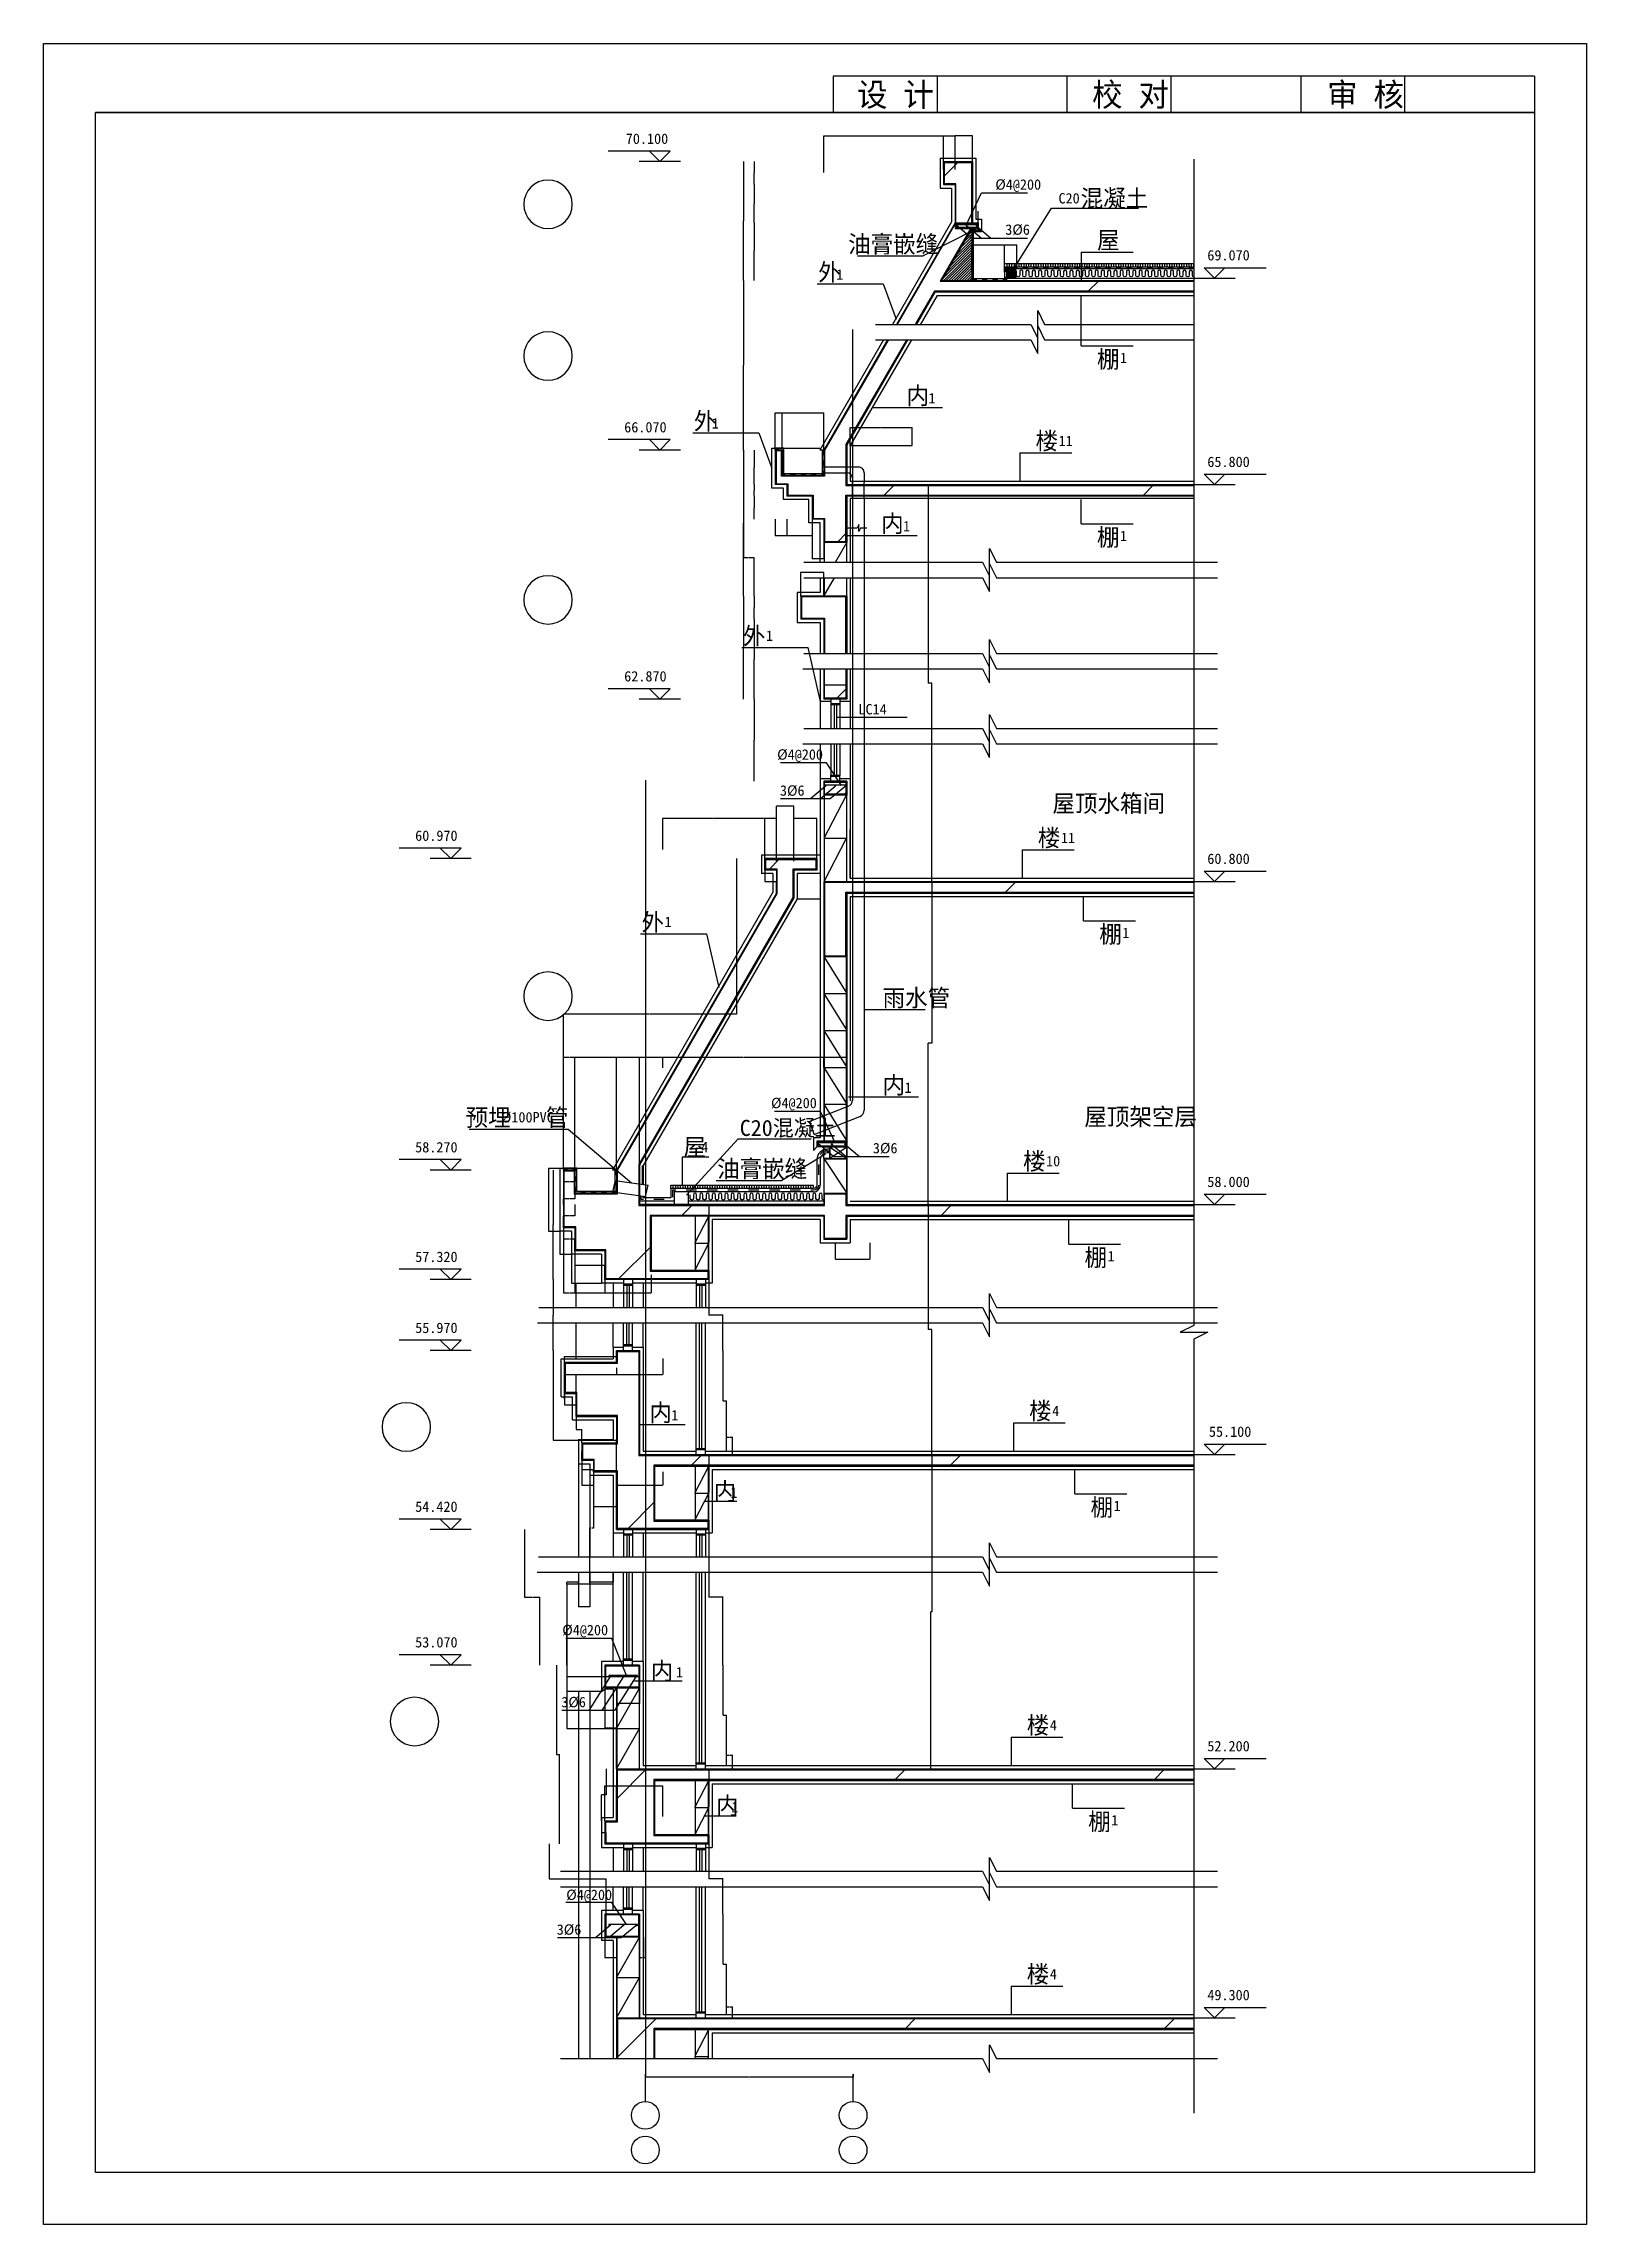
# Model space of a CAD drawing. Header units: metres. Extents: x -1000 to 40857, y 0 to 23917.
# Drawn here: x 12653 to 26018, y 4950 to 23850 of the extents above; entities that cross this region are included whole.
import ezdxf

# ---------------------------------------------------------------- set-up
doc = ezdxf.new("R2010")
doc.units = ezdxf.units.M
for name, color, linetype in [('AXIS', 3, 'Continuous'), ('HA', 43, 'Continuous'), ('PL', 4, 'Continuous'), ('PUB_DIM', 3, 'Continuous'), ('PUB_HATCH', 7, 'Continuous'), ('PUB_TEXT', 142, 'Continuous'), ('PUB_WALL', 255, 'Continuous'), ('S_SURFACE', 43, 'Continuous'), ('STAIR', 2, 'Continuous'), ('SURFACE', 43, 'Continuous'), ('WALL', 7, 'Continuous')]:
    doc.layers.add(name, color=color, linetype=linetype)
doc.dimstyles.get("Standard").update_dxf_attribs({"dimtxt": 2.5, "dimasz": 2.5, "dimexe": 1.25, "dimexo": 0.625, "dimtad": 1, "dimcen": 2.5, "dimazin": 3, "dimtfac": 1, "dimtmove": 0, "dimatfit": 3})
pattern_1 = [(45, (0, 0), (-1122.53, 1122.53), [])]
pattern_2 = [(45, (0, 0), (-224.5064, 224.5064), [])]

# ---------------------------------------------------------------- blocks, each defined once
blk = doc.blocks.new('_INDEX1')
blk.add_lwpolyline([(-0.5, 0, 1), (0.5, 0, 1)], format="xyb", close=True)
blk = doc.blocks.new('_AXISO')
blk.add_circle((0, 0), 0.5)
blk = doc.blocks.new('*D68')
for p, q in [((18717.87, 21797.81), (18717.87, 21062.71)), ((18717.62, 21062.71), (18717.37, 21062.71)), ((18717.87, 20327.6), (18717.87, 21062.71)), ((18717.87, 21062.71), (18717.87, 21062.71)), ((18718.12, 21062.71), (18718.37, 21062.71))]:
    blk.add_line(p, q)
at = {"layer": 'Defpoints'}
for p in [(18717.87, 21797.81), (18717.87, 21062.71), (18717.87, 20327.6)]:
    blk.add_point(p, dxfattribs=at)
at = {"layer": 'PUB_DIM', "insert": (18717.87, 21063.835), "char_height": 1, "attachment_point": 5}
blk.add_mtext('3000', dxfattribs=at)
blk = doc.blocks.new('*D69')
for p, q in [((19641.85, 20365.97), (19641.85, 20522.95)), ((19642.1, 20522.95), (19906.23, 20522.95)), ((19912.23, 20522.95), (20176.36, 20522.95)), ((20176.61, 20365.97), (20176.61, 20522.95))]:
    blk.add_line(p, q)
at = {"layer": 'Defpoints'}
for p in [(19641.85, 20522.95), (19641.85, 20365.97), (20176.61, 20365.97)]:
    blk.add_point(p, dxfattribs=at)
at = {"insert": (19909.23, 20522.95), "char_height": 1, "attachment_point": 5}
blk.add_mtext('534,76', dxfattribs=at)
blk = doc.blocks.new('*D70')
for p, q in [((19310.35, 19266.84), (19211.6, 19266.84)), ((19211.85, 19062.37), (19211.85, 19266.84)), ((19412.1, 19266.84), (19313.35, 19266.84)), ((19411.85, 19062.37), (19411.85, 19266.84))]:
    blk.add_line(p, q)
at = {"layer": 'Defpoints'}
for p in [(19411.85, 19266.84), (19211.85, 19062.37), (19411.85, 19062.37)]:
    blk.add_point(p, dxfattribs=at)
at = {"layer": 'PUB_DIM', "insert": (19311.85, 19266.84), "char_height": 1, "attachment_point": 5}
blk.add_mtext('200', dxfattribs=at)
blk = doc.blocks.new('*D71')
for p, q in [((19311.85, 19727.6), (19311.85, 19383.97)), ((19411.85, 19727.6), (19411.85, 19383.97)), ((19360.35, 19383.97), (19311.6, 19383.97)), ((19412.1, 19383.97), (19363.35, 19383.97))]:
    blk.add_line(p, q)
at = {"layer": 'Defpoints'}
for p in [(19311.85, 19727.6), (19411.85, 19727.6), (19411.85, 19383.97)]:
    blk.add_point(p, dxfattribs=at)
at = {"layer": 'PUB_DIM', "insert": (19361.85, 19383.97), "char_height": 1, "attachment_point": 5}
blk.add_mtext('100', dxfattribs=at)
blk = doc.blocks.new('*D72')
for p, q in [((19051.85, 20327.6), (19051.85, 20649.22)), ((19052.1, 20649.22), (19230.35, 20649.22)), ((19233.35, 20649.22), (19411.6, 20649.22)), ((19411.85, 20327.6), (19411.85, 20649.22))]:
    blk.add_line(p, q)
at = {"layer": 'Defpoints'}
for p in [(19051.85, 20649.22), (19051.85, 20327.6), (19411.85, 20327.6)]:
    blk.add_point(p, dxfattribs=at)
at = {"insert": (19231.85, 20649.22), "char_height": 1, "attachment_point": 5}
blk.add_mtext('360', dxfattribs=at)
blk = doc.blocks.new('*D73')
for p, q in [((18717.87, 20327.6), (18717.87, 19694.98)), ((18717.62, 19694.98), (18717.37, 19694.98)), ((18717.87, 19062.37), (18717.87, 19694.98)), ((18717.87, 19694.98), (18717.87, 19694.98)), ((18718.12, 19694.98), (18718.37, 19694.98))]:
    blk.add_line(p, q)
at = {"layer": 'Defpoints'}
for p in [(18717.87, 20327.6), (18717.87, 19694.98), (18717.87, 19062.37)]:
    blk.add_point(p, dxfattribs=at)
at = {"layer": 'PUB_DIM', "insert": (18717.87, 19696.105), "char_height": 1, "attachment_point": 5}
blk.add_mtext('1900', dxfattribs=at)
blk = doc.blocks.new('*D74')
for p, q in [((18717.87, 19727.6), (18717.87, 19394.98)), ((18718.12, 19394.98), (18760.87, 19394.98)), ((18764.87, 19394.98), (18807.62, 19394.98)), ((18807.87, 19062.37), (18807.87, 19394.98))]:
    blk.add_line(p, q)
at = {"layer": 'Defpoints'}
for p in [(18717.87, 19727.6), (18717.87, 19394.98), (18807.87, 19062.37)]:
    blk.add_point(p, dxfattribs=at)
at = {"layer": 'PUB_DIM', "insert": (18762.87, 19394.98), "char_height": 1, "attachment_point": 5}
blk.add_mtext('1300', dxfattribs=at)
blk = doc.blocks.new('*D75')
for p, q in [((18717.87, 19062.37), (18717.87, 18615.66)), ((18717.62, 18615.66), (18717.37, 18615.66)), ((18717.87, 18168.95), (18717.87, 18615.66)), ((18717.87, 18615.66), (18717.87, 18615.66)), ((18718.12, 18615.66), (18718.37, 18615.66))]:
    blk.add_line(p, q)
at = {"layer": 'Defpoints'}
for p in [(18717.87, 19062.37), (18717.87, 18615.66), (18717.87, 18168.95)]:
    blk.add_point(p, dxfattribs=at)
at = {"layer": 'PUB_DIM', "insert": (18717.87, 18616.785), "char_height": 1, "attachment_point": 5}
blk.add_mtext('1300', dxfattribs=at)
blk = doc.blocks.new('*D76')
for p, q in [((18807.87, 18862.37), (18807.87, 18515.66)), ((18807.62, 18515.66), (18807.37, 18515.66)), ((18807.87, 18168.95), (18807.87, 18515.66)), ((18807.87, 18515.66), (18807.87, 18515.66)), ((18808.12, 18515.66), (18808.37, 18515.66))]:
    blk.add_line(p, q)
at = {"layer": 'Defpoints'}
for p in [(18807.87, 18862.37), (18807.87, 18515.66), (18807.87, 18168.95)]:
    blk.add_point(p, dxfattribs=at)
at = {"layer": 'PUB_DIM', "insert": (18807.87, 18516.785), "char_height": 1, "attachment_point": 5}
blk.add_mtext('1100', dxfattribs=at)
blk = doc.blocks.new('*D77')
for p, q in [((18807.62, 18962.37), (18807.37, 18962.37)), ((18807.87, 19062.37), (18807.87, 18962.37)), ((18807.87, 18862.37), (18807.87, 18962.37)), ((18807.87, 18962.37), (18807.87, 18962.37)), ((18808.12, 18962.37), (18808.37, 18962.37))]:
    blk.add_line(p, q)
at = {"layer": 'Defpoints'}
for p in [(18807.87, 19062.37), (18807.87, 18962.37), (18807.87, 18862.37)]:
    blk.add_point(p, dxfattribs=at)
at = {"layer": 'PUB_DIM', "insert": (18807.87, 18963.495), "char_height": 1, "attachment_point": 5}
blk.add_mtext('0', dxfattribs=at)
blk = doc.blocks.new('*D78')
for p, q in [((18807.62, 19977.6), (18807.37, 19977.6)), ((18807.87, 20027.6), (18807.87, 19977.6)), ((18807.87, 19927.6), (18807.87, 19977.6)), ((18807.87, 19977.6), (18807.87, 19977.6)), ((18808.12, 19977.6), (18808.37, 19977.6))]:
    blk.add_line(p, q)
at = {"layer": 'Defpoints'}
for p in [(18807.87, 20027.6), (18807.87, 19977.6), (18807.87, 19927.6)]:
    blk.add_point(p, dxfattribs=at)
at = {"layer": 'PUB_DIM', "insert": (18807.87, 19978.725), "char_height": 1, "attachment_point": 5}
blk.add_mtext('100', dxfattribs=at)
blk = doc.blocks.new('*D79')
for p, q in [((18807.87, 19927.6), (18807.87, 19827.6)), ((18807.62, 19827.6), (18807.37, 19827.6)), ((18807.87, 19727.6), (18807.87, 19827.6)), ((18807.87, 19827.6), (18807.87, 19827.6)), ((18808.12, 19827.6), (18808.37, 19827.6))]:
    blk.add_line(p, q)
at = {"layer": 'Defpoints'}
for p in [(18807.87, 19927.6), (18807.87, 19827.6), (18807.87, 19727.6)]:
    blk.add_point(p, dxfattribs=at)
at = {"layer": 'PUB_DIM', "insert": (18807.87, 19828.725), "char_height": 1, "attachment_point": 5}
blk.add_mtext('200', dxfattribs=at)
blk = doc.blocks.new('*D80')
for p, q in [((18991.85, 19727.6), (18991.85, 19583.45)), ((19091.85, 19727.6), (19091.85, 19583.45)), ((19040.35, 19583.45), (18991.6, 19583.45)), ((19092.1, 19583.45), (19043.35, 19583.45))]:
    blk.add_line(p, q)
at = {"layer": 'Defpoints'}
for p in [(18991.85, 19727.6), (19091.85, 19727.6), (19091.85, 19583.45)]:
    blk.add_point(p, dxfattribs=at)
at = {"layer": 'PUB_DIM', "insert": (19041.85, 19583.45), "char_height": 1, "attachment_point": 5}
blk.add_mtext('100', dxfattribs=at)
blk = doc.blocks.new('*D81')
for p, q in [((19091.85, 19727.6), (19091.85, 19583.45)), ((19311.85, 19727.6), (19311.85, 19583.45)), ((19200.35, 19583.45), (19091.6, 19583.45)), ((19312.1, 19583.45), (19203.35, 19583.45))]:
    blk.add_line(p, q)
at = {"layer": 'Defpoints'}
for p in [(19091.85, 19727.6), (19311.85, 19727.6), (19311.85, 19583.45)]:
    blk.add_point(p, dxfattribs=at)
at = {"layer": 'PUB_DIM', "insert": (19201.85, 19583.45), "char_height": 1, "attachment_point": 5}
blk.add_mtext('220', dxfattribs=at)
blk = doc.blocks.new('*D82')
for p, q in [((18807.87, 20327.6), (18807.87, 20177.6)), ((18807.62, 20177.6), (18807.37, 20177.6)), ((18807.87, 20027.6), (18807.87, 20177.6)), ((18807.87, 20177.6), (18807.87, 20177.6)), ((18808.12, 20177.6), (18808.37, 20177.6))]:
    blk.add_line(p, q)
at = {"layer": 'Defpoints'}
for p in [(18807.87, 20327.6), (18807.87, 20177.6), (18807.87, 20027.6)]:
    blk.add_point(p, dxfattribs=at)
at = {"layer": 'PUB_DIM', "insert": (18807.87, 20178.725), "char_height": 1, "attachment_point": 5}
blk.add_mtext('300', dxfattribs=at)
blk = doc.blocks.new('*D83')
for p, q in [((18991.85, 20327.6), (18991.85, 20649.22)), ((18992.1, 20649.22), (19020.85, 20649.22)), ((19022.85, 20649.22), (19051.6, 20649.22)), ((19051.85, 20327.6), (19051.85, 20649.22))]:
    blk.add_line(p, q)
at = {"layer": 'Defpoints'}
for p in [(18991.85, 20649.22), (18991.85, 20327.6), (19051.85, 20327.6)]:
    blk.add_point(p, dxfattribs=at)
at = {"insert": (19021.85, 20649.22), "char_height": 1, "attachment_point": 5}
blk.add_mtext('60', dxfattribs=at)
blk = doc.blocks.new('*D84')
for p, q in [((19411.85, 22733.05), (19411.85, 23050.36)), ((19412.1, 23050.36), (19928.605, 23050.36)), ((19932.605, 23050.36), (20449.11, 23050.36)), ((20449.36, 22857.81), (20449.36, 23050.36))]:
    blk.add_line(p, q)
at = {"layer": 'Defpoints'}
for p in [(19411.85, 23050.36), (19411.85, 22733.05), (20449.36, 22857.81)]:
    blk.add_point(p, dxfattribs=at)
at = {"layer": 'PUB_DIM', "insert": (19930.605, 23050.36), "char_height": 1, "attachment_point": 5}
blk.add_mtext('1921', dxfattribs=at)
blk = doc.blocks.new('*D85')
for p, q in [((18717.87, 22827.81), (18717.87, 22312.81)), ((18717.62, 22312.81), (18717.37, 22312.81)), ((18717.87, 21797.81), (18717.87, 22312.81)), ((18717.87, 22312.81), (18717.87, 22312.81)), ((18718.12, 22312.81), (18718.37, 22312.81))]:
    blk.add_line(p, q)
at = {"layer": 'Defpoints'}
for p in [(18717.87, 22827.81), (18717.87, 22312.81), (18717.87, 21797.81)]:
    blk.add_point(p, dxfattribs=at)
at = {"layer": 'PUB_DIM', "insert": (18717.87, 22313.935), "char_height": 1, "attachment_point": 5}
blk.add_mtext('1030', dxfattribs=at)
blk = doc.blocks.new('*D86')
for p, q in [((18807.87, 22627.81), (18807.87, 22462.81)), ((18807.62, 22462.81), (18807.37, 22462.81)), ((18807.87, 22297.81), (18807.87, 22462.81)), ((18807.87, 22462.81), (18807.87, 22462.81)), ((18808.12, 22462.81), (18808.37, 22462.81))]:
    blk.add_line(p, q)
at = {"layer": 'Defpoints'}
for p in [(18807.87, 22627.81), (18807.87, 22462.81), (18807.87, 22297.81)]:
    blk.add_point(p, dxfattribs=at)
at = {"layer": 'PUB_DIM', "insert": (18807.87, 22463.935), "char_height": 1, "attachment_point": 5}
blk.add_mtext('330', dxfattribs=at)
blk = doc.blocks.new('*D87')
for p, q in [((18807.87, 22297.81), (18807.87, 22054.87)), ((18807.62, 22054.87), (18807.37, 22054.87)), ((18807.87, 21797.81), (18807.87, 22054.87)), ((18807.87, 22054.87), (18807.87, 22054.87)), ((18808.12, 22054.87), (18808.37, 22054.87))]:
    blk.add_line(p, q)
at = {"layer": 'Defpoints'}
for p in [(18807.87, 22297.81), (18807.87, 22054.87), (18807.87, 21797.81)]:
    blk.add_point(p, dxfattribs=at)
at = {"layer": 'PUB_DIM', "insert": (18807.87, 22055.995), "char_height": 1, "attachment_point": 5}
blk.add_mtext('500', dxfattribs=at)
blk = doc.blocks.new('*D88')
for p, q in [((18807.62, 22730.23), (18807.37, 22730.23)), ((18807.87, 22827.81), (18807.87, 22730.23)), ((18807.87, 22627.81), (18807.87, 22730.23)), ((18807.87, 22730.23), (18807.87, 22730.23)), ((18808.12, 22730.23), (18808.37, 22730.23))]:
    blk.add_line(p, q)
at = {"layer": 'Defpoints'}
for p in [(18807.87, 22827.81), (18807.87, 22730.23), (18807.87, 22627.81)]:
    blk.add_point(p, dxfattribs=at)
at = {"layer": 'PUB_DIM', "insert": (18807.87, 22731.355), "char_height": 1, "attachment_point": 5}
blk.add_mtext('200', dxfattribs=at)
blk = doc.blocks.new('*D89')
for p, q in [((20749.11, 22397.38), (20748.86, 22397.38)), ((20749.36, 22297.81), (20749.36, 22397.38)), ((20749.36, 22247.81), (20749.36, 22397.38)), ((20749.36, 22397.38), (20749.36, 22397.38)), ((20749.61, 22397.38), (20749.86, 22397.38))]:
    blk.add_line(p, q)
at = {"layer": 'Defpoints'}
for p in [(20749.36, 22397.38), (20749.36, 22297.81), (20749.36, 22247.81)]:
    blk.add_point(p, dxfattribs=at)
at = {"layer": 'PUB_DIM', "insert": (20749.36, 22398.505), "char_height": 1, "attachment_point": 5}
blk.add_mtext('50', dxfattribs=at)
blk = doc.blocks.new('*D90')
for p, q in [((20834.69, 22103.95), (20693.44, 22103.95)), ((20693.69, 21869.5), (20693.69, 22103.95)), ((20978.94, 22103.95), (20837.69, 22103.95)), ((20978.69, 21869.5), (20978.69, 22103.95))]:
    blk.add_line(p, q)
at = {"layer": 'Defpoints'}
for p in [(20978.69, 22103.95), (20693.69, 21869.5), (20978.69, 21869.5)]:
    blk.add_point(p, dxfattribs=at)
at = {"layer": 'PUB_DIM', "insert": (20836.19, 22103.95), "char_height": 1, "attachment_point": 5}
blk.add_mtext('300', dxfattribs=at)
blk = doc.blocks.new('*D91')
for p, q in [((20449.36, 22758.18), (20449.36, 23050.44)), ((20449.61, 23050.44), (20497.86, 23050.44)), ((20500.86, 23050.44), (20549.11, 23050.44)), ((20549.36, 22758.18), (20549.36, 23050.44))]:
    blk.add_line(p, q)
at = {"layer": 'Defpoints'}
for p in [(20449.36, 23050.44), (20449.36, 22758.18), (20549.36, 22758.18)]:
    blk.add_point(p, dxfattribs=at)
at = {"layer": 'PUB_DIM', "insert": (20499.36, 23050.44), "char_height": 1, "attachment_point": 5}
blk.add_mtext('100', dxfattribs=at)
blk = doc.blocks.new('*D92')
for p, q in [((20622.86, 23050.36), (20549.11, 23050.36)), ((20549.36, 22758.18), (20549.36, 23050.36)), ((20699.61, 23050.36), (20625.86, 23050.36)), ((20699.36, 22758.18), (20699.36, 23050.36))]:
    blk.add_line(p, q)
at = {"layer": 'Defpoints'}
for p in [(20699.36, 23050.36), (20549.36, 22758.18), (20699.36, 22758.18)]:
    blk.add_point(p, dxfattribs=at)
at = {"layer": 'PUB_DIM', "insert": (20624.36, 23050.36), "char_height": 1, "attachment_point": 5}
blk.add_mtext('150', dxfattribs=at)
blk = doc.blocks.new('*D93')
for p, q in [((18807.87, 18168.95), (18807.87, 17813.23)), ((18807.62, 17813.23), (18807.37, 17813.23)), ((18807.87, 17457.51), (18807.87, 17813.23)), ((18807.87, 17813.23), (18807.87, 17813.23)), ((18808.12, 17813.23), (18808.37, 17813.23))]:
    blk.add_line(p, q)
at = {"layer": 'Defpoints'}
for p in [(18807.87, 18168.95), (18807.87, 17813.23), (18807.87, 17457.51)]:
    blk.add_point(p, dxfattribs=at)
at = {"layer": 'PUB_DIM', "insert": (18807.87, 17814.355), "char_height": 1, "attachment_point": 5}
blk.add_mtext('1500', dxfattribs=at)
blk = doc.blocks.new('*D94')
for p, q in [((19250.35, 17134.56), (19151.6, 17134.56)), ((19151.85, 16765.62), (19151.85, 17134.56)), ((19352.1, 17134.56), (19253.35, 17134.56)), ((19351.85, 16765.62), (19351.85, 17134.56))]:
    blk.add_line(p, q)
at = {"layer": 'Defpoints'}
for p in [(19351.85, 17134.56), (19151.85, 16765.62), (19351.85, 16765.62)]:
    blk.add_point(p, dxfattribs=at)
at = {"insert": (19251.85, 17134.56), "char_height": 1, "attachment_point": 5}
blk.add_mtext('200', dxfattribs=at)
blk = doc.blocks.new('*D95')
for p, q in [((19075.35, 17242.32), (19001.6, 17242.32)), ((19001.85, 16765.62), (19001.85, 17242.32)), ((19152.1, 17242.32), (19078.35, 17242.32)), ((19151.85, 16765.62), (19151.85, 17242.32))]:
    blk.add_line(p, q)
at = {"layer": 'Defpoints'}
for p in [(19151.85, 17242.32), (19001.85, 16765.62), (19151.85, 16765.62)]:
    blk.add_point(p, dxfattribs=at)
at = {"insert": (19076.85, 17242.32), "char_height": 1, "attachment_point": 5}
blk.add_mtext('150', dxfattribs=at)
blk = doc.blocks.new('*D96')
for p, q in [((18950.35, 17134.56), (18901.6, 17134.56)), ((18901.85, 16765.62), (18901.85, 17134.56)), ((19002.1, 17134.56), (18953.35, 17134.56)), ((19001.85, 16765.62), (19001.85, 17134.56))]:
    blk.add_line(p, q)
at = {"layer": 'Defpoints'}
for p in [(19001.85, 17134.56), (18901.85, 16765.62), (19001.85, 16765.62)]:
    blk.add_point(p, dxfattribs=at)
at = {"insert": (18951.85, 17134.56), "char_height": 1, "attachment_point": 5}
blk.add_mtext('100', dxfattribs=at)
blk = doc.blocks.new('*D97')
for p, q in [((18456.03, 17134.56), (18015.96, 17134.56)), ((18016.21, 16865.62), (18016.21, 17134.56)), ((18902.1, 17134.56), (18462.03, 17134.56)), ((18901.85, 16865.62), (18901.85, 17134.56))]:
    blk.add_line(p, q)
at = {"layer": 'Defpoints'}
for p in [(18901.85, 17134.56), (18016.21, 16865.62), (18901.85, 16865.62)]:
    blk.add_point(p, dxfattribs=at)
at = {"insert": (18459.03, 17134.56), "char_height": 1, "attachment_point": 5}
blk.add_mtext('885,64', dxfattribs=at)
blk = doc.blocks.new('*D98')
for p, q in [((19641.85, 17457.51), (19641.85, 17037.51)), ((19641.6, 17037.51), (19641.35, 17037.51)), ((19641.85, 16617.51), (19641.85, 17037.51)), ((19641.85, 17037.51), (19641.85, 17037.51)), ((19642.1, 17037.51), (19642.35, 17037.51))]:
    blk.add_line(p, q)
at = {"layer": 'Defpoints'}
for p in [(19641.85, 17457.51), (19641.85, 17037.51), (19641.85, 16617.51)]:
    blk.add_point(p, dxfattribs=at)
at = {"insert": (19641.85, 17038.635), "char_height": 1, "attachment_point": 5}
blk.add_mtext('870', dxfattribs=at)
blk = doc.blocks.new('*D99')
for p, q in [((20347.43, 16587.51), (20347.43, 15187.51)), ((20330.43, 15187.51), (20317.18, 15187.51)), ((20317.43, 13787.51), (20317.43, 15187.51)), ((20347.68, 15187.51), (20334.43, 15187.51))]:
    blk.add_line(p, q)
at = {"layer": 'Defpoints'}
for p in [(20347.43, 16587.51), (20347.43, 15187.51), (20317.43, 13787.51)]:
    blk.add_point(p, dxfattribs=at)
at = {"insert": (20332.43, 15187.51), "char_height": 1, "attachment_point": 5}
blk.add_mtext('2800', dxfattribs=at)
blk = doc.blocks.new('*D100')
for p, q in [((20317.43, 20027.6), (20317.43, 18307.55)), ((20330.43, 18307.55), (20317.18, 18307.55)), ((20347.68, 18307.55), (20334.43, 18307.55)), ((20347.43, 16587.51), (20347.43, 18307.55))]:
    blk.add_line(p, q)
at = {"layer": 'Defpoints'}
for p in [(20317.43, 20027.6), (20347.43, 18307.55), (20347.43, 16587.51)]:
    blk.add_point(p, dxfattribs=at)
at = {"insert": (20332.43, 18307.55), "char_height": 1, "attachment_point": 5}
blk.add_mtext('5000', dxfattribs=at)
blk = doc.blocks.new('*D101')
for p, q in [((19510.35, 15062.45), (19411.6, 15062.45)), ((19411.85, 14977.51), (19411.85, 15062.45)), ((19612.1, 15062.45), (19513.35, 15062.45)), ((19611.85, 14977.51), (19611.85, 15062.45))]:
    blk.add_line(p, q)
at = {"layer": 'Defpoints'}
for p in [(19411.85, 14977.51), (19611.85, 15062.45), (19611.85, 14977.51)]:
    blk.add_point(p, dxfattribs=at)
at = {"insert": (19511.85, 15062.45), "char_height": 1, "attachment_point": 5}
blk.add_mtext('200', dxfattribs=at)
blk = doc.blocks.new('*D102')
for p, q in [((18710.53, 15062.45), (18015.96, 15062.45)), ((18016.21, 14972.45), (18016.21, 15062.45)), ((19412.1, 15062.45), (18717.53, 15062.45)), ((19411.85, 14977.51), (19411.85, 15062.45))]:
    blk.add_line(p, q)
at = {"layer": 'Defpoints'}
for p in [(18016.21, 14972.45), (19411.85, 15062.45), (19411.85, 14977.51)]:
    blk.add_point(p, dxfattribs=at)
at = {"insert": (18714.03, 15062.45), "char_height": 1, "attachment_point": 5}
blk.add_mtext('1395,64', dxfattribs=at)
blk = doc.blocks.new('*D103')
for p, q in [((17914.71, 15062.45), (17815.96, 15062.45)), ((17816.21, 14085.98), (17816.21, 15062.45)), ((18016.46, 15062.45), (17917.71, 15062.45)), ((18016.21, 14972.45), (18016.21, 15062.45))]:
    blk.add_line(p, q)
at = {"layer": 'Defpoints'}
for p in [(18016.21, 15062.45), (18016.21, 14972.45), (17816.21, 14085.98)]:
    blk.add_point(p, dxfattribs=at)
at = {"insert": (17916.21, 15062.45), "char_height": 1, "attachment_point": 5}
blk.add_mtext('200', dxfattribs=at)
blk = doc.blocks.new('*D104')
for p, q in [((17714.71, 15062.45), (17615.96, 15062.45)), ((17616.21, 14087.51), (17616.21, 15062.45)), ((17816.46, 15062.45), (17717.71, 15062.45)), ((17816.21, 14085.98), (17816.21, 15062.45))]:
    blk.add_line(p, q)
at = {"layer": 'Defpoints'}
for p in [(17816.21, 15062.45), (17616.21, 14087.51), (17816.21, 14085.98)]:
    blk.add_point(p, dxfattribs=at)
at = {"insert": (17716.21, 15062.45), "char_height": 1, "attachment_point": 5}
blk.add_mtext('200', dxfattribs=at)
blk = doc.blocks.new('*D105')
for p, q in [((17434.71, 15062.45), (17255.96, 15062.45)), ((17256.21, 14087.51), (17256.21, 15062.45)), ((17616.46, 15062.45), (17437.71, 15062.45)), ((17616.21, 14087.51), (17616.21, 15062.45))]:
    blk.add_line(p, q)
at = {"layer": 'Defpoints'}
for p in [(17616.21, 15062.45), (17256.21, 14087.51), (17616.21, 14087.51)]:
    blk.add_point(p, dxfattribs=at)
at = {"insert": (17436.21, 15062.45), "char_height": 1, "attachment_point": 5}
blk.add_mtext('360', dxfattribs=at)
blk = doc.blocks.new('*D106')
for p, q in [((17204.71, 15062.45), (17155.96, 15062.45)), ((17156.21, 14087.51), (17156.21, 15062.45)), ((17256.46, 15062.45), (17207.71, 15062.45)), ((17256.21, 14087.51), (17256.21, 15062.45))]:
    blk.add_line(p, q)
at = {"layer": 'Defpoints'}
for p in [(17256.21, 15062.45), (17156.21, 14087.51), (17256.21, 14087.51)]:
    blk.add_point(p, dxfattribs=at)
at = {"insert": (17206.21, 15062.45), "char_height": 1, "attachment_point": 5}
blk.add_mtext('100', dxfattribs=at)
blk = doc.blocks.new('*D107')
for p, q in [((18901.6, 16851.36), (18901.35, 16851.36)), ((18901.85, 16787.51), (18901.85, 16851.36)), ((18901.85, 16687.51), (18901.85, 16851.36)), ((18901.85, 16851.36), (18901.85, 16851.36)), ((18902.1, 16851.36), (18902.35, 16851.36))]:
    blk.add_line(p, q)
at = {"layer": 'Defpoints'}
for p in [(18901.85, 16851.36), (18901.85, 16787.51), (18901.85, 16687.51)]:
    blk.add_point(p, dxfattribs=at)
at = {"insert": (18901.85, 16852.485), "char_height": 1, "attachment_point": 5}
blk.add_mtext('0', dxfattribs=at)
blk = doc.blocks.new('*D108')
for p, q in [((18901.85, 16687.51), (18901.85, 16587.51)), ((18902.1, 16587.51), (18950.35, 16587.51)), ((18953.35, 16587.51), (19001.6, 16587.51)), ((19001.85, 16487.51), (19001.85, 16587.51))]:
    blk.add_line(p, q)
at = {"layer": 'Defpoints'}
for p in [(18901.85, 16687.51), (18901.85, 16587.51), (19001.85, 16487.51)]:
    blk.add_point(p, dxfattribs=at)
at = {"insert": (18951.85, 16587.51), "char_height": 1, "attachment_point": 5}
blk.add_mtext('100', dxfattribs=at)
blk = doc.blocks.new('*D109')
for p, q in [((17165.96, 12286.26), (17165.71, 12286.26)), ((17166.21, 12422.26), (17166.21, 12286.26)), ((17166.21, 12152.26), (17166.21, 12286.26)), ((17166.21, 12286.26), (17166.21, 12286.26)), ((17166.46, 12286.26), (17166.71, 12286.26))]:
    blk.add_line(p, q)
at = {"layer": 'Defpoints'}
for p in [(17166.21, 12422.26), (17166.21, 12286.26), (17166.21, 12152.26)]:
    blk.add_point(p, dxfattribs=at)
at = {"insert": (17166.21, 12287.385), "char_height": 1, "attachment_point": 5}
blk.add_mtext('0', dxfattribs=at)
blk = doc.blocks.new('*D110')
for p, q in [((17616.21, 12522.26), (17616.21, 12472.26)), ((17166.21, 12422.26), (17166.21, 12472.26)), ((17166.46, 12472.26), (17389.71, 12472.26)), ((17392.71, 12472.26), (17615.96, 12472.26))]:
    blk.add_line(p, q)
at = {"layer": 'Defpoints'}
for p in [(17616.21, 12522.26), (17166.21, 12472.26), (17166.21, 12422.26)]:
    blk.add_point(p, dxfattribs=at)
at = {"insert": (17391.21, 12472.26), "char_height": 1, "attachment_point": 5}
blk.add_mtext('450', dxfattribs=at)
blk = doc.blocks.new('*D111')
for p, q in [((17166.21, 12152.26), (17166.21, 12052.26)), ((17166.46, 12052.26), (17214.71, 12052.26)), ((17217.71, 12052.26), (17265.96, 12052.26)), ((17266.21, 11952.26), (17266.21, 12052.26))]:
    blk.add_line(p, q)
at = {"layer": 'Defpoints'}
for p in [(17166.21, 12152.26), (17166.21, 12052.26), (17266.21, 11952.26)]:
    blk.add_point(p, dxfattribs=at)
at = {"insert": (17216.21, 12052.26), "char_height": 1, "attachment_point": 5}
blk.add_mtext('100', dxfattribs=at)
blk = doc.blocks.new('*D112')
for p, q in [((17266.21, 11952.26), (17266.21, 11840.26)), ((17266.46, 11840.26), (17290.21, 11840.26)), ((17292.21, 11840.26), (17315.96, 11840.26)), ((17316.21, 11722.26), (17316.21, 11840.26))]:
    blk.add_line(p, q)
at = {"layer": 'Defpoints'}
for p in [(17266.21, 11952.26), (17266.21, 11840.26), (17316.21, 11722.26)]:
    blk.add_point(p, dxfattribs=at)
at = {"insert": (17291.21, 11840.26), "char_height": 1, "attachment_point": 5}
blk.add_mtext('50', dxfattribs=at)
blk = doc.blocks.new('*D113')
for p, q in [((17316.21, 11722.26), (17316.21, 11647.26)), ((17315.96, 11647.26), (17315.71, 11647.26)), ((17316.21, 11572.26), (17316.21, 11647.26)), ((17316.21, 11647.26), (17316.21, 11647.26)), ((17316.46, 11647.26), (17316.71, 11647.26))]:
    blk.add_line(p, q)
at = {"layer": 'Defpoints'}
for p in [(17316.21, 11722.26), (17316.21, 11647.26), (17316.21, 11572.26)]:
    blk.add_point(p, dxfattribs=at)
at = {"insert": (17316.21, 11648.385), "char_height": 1, "attachment_point": 5}
blk.add_mtext('0', dxfattribs=at)
blk = doc.blocks.new('*D114')
for p, q in [((17316.21, 11572.26), (17316.21, 11493.61)), ((17316.46, 11493.61), (17364.71, 11493.61)), ((17367.71, 11493.61), (17415.96, 11493.61)), ((17416.21, 11472.26), (17416.21, 11493.61))]:
    blk.add_line(p, q)
at = {"layer": 'Defpoints'}
for p in [(17316.21, 11572.26), (17316.21, 11493.61), (17416.21, 11472.26)]:
    blk.add_point(p, dxfattribs=at)
at = {"insert": (17366.21, 11493.61), "char_height": 1, "attachment_point": 5}
blk.add_mtext('100', dxfattribs=at)
blk = doc.blocks.new('*D115')
for p, q in [((17416.21, 11472.26), (17416.21, 10984.69)), ((17396.21, 10984.69), (17385.96, 10984.69)), ((17386.21, 10497.13), (17386.21, 10984.69)), ((17416.46, 10984.69), (17406.21, 10984.69))]:
    blk.add_line(p, q)
at = {"layer": 'Defpoints'}
for p in [(17416.21, 11472.26), (17416.21, 10984.69), (17386.21, 10497.13)]:
    blk.add_point(p, dxfattribs=at)
at = {"insert": (17401.21, 10984.69), "char_height": 1, "attachment_point": 5}
blk.add_mtext('1150(1350)', dxfattribs=at)
blk = doc.blocks.new('*D116')
for p, q in [((18655.12, 16787.51), (18655.12, 15437.51)), ((17902.165, 15437.51), (17155.96, 15437.51)), ((17156.21, 14087.51), (17156.21, 15437.51)), ((18655.37, 15437.51), (17909.165, 15437.51))]:
    blk.add_line(p, q)
at = {"layer": 'Defpoints'}
for p in [(18655.12, 16787.51), (18655.12, 15437.51), (17156.21, 14087.51)]:
    blk.add_point(p, dxfattribs=at)
at = {"insert": (17905.665, 15437.51), "char_height": 1, "attachment_point": 5}
blk.add_mtext('1498,91', dxfattribs=at)
blk = doc.blocks.new('*D117')
for p, q in [((17156.21, 14087.51), (17156.21, 13987.51)), ((17156.46, 13987.51), (17204.71, 13987.51)), ((17207.71, 13987.51), (17255.96, 13987.51)), ((17256.21, 13887.51), (17256.21, 13987.51))]:
    blk.add_line(p, q)
at = {"layer": 'Defpoints'}
for p in [(17156.21, 14087.51), (17156.21, 13987.51), (17256.21, 13887.51)]:
    blk.add_point(p, dxfattribs=at)
at = {"insert": (17206.21, 13987.51), "char_height": 1, "attachment_point": 5}
blk.add_mtext('100', dxfattribs=at)
blk = doc.blocks.new('*D118')
for p, q in [((17204.71, 13838.93), (17155.96, 13838.93)), ((17156.21, 13787.51), (17156.21, 13838.93)), ((17256.46, 13838.93), (17207.71, 13838.93)), ((17256.21, 13887.51), (17256.21, 13838.93))]:
    blk.add_line(p, q)
at = {"layer": 'Defpoints'}
for p in [(17256.21, 13887.51), (17256.21, 13838.93), (17156.21, 13787.51)]:
    blk.add_point(p, dxfattribs=at)
at = {"insert": (17206.21, 13838.93), "char_height": 1, "attachment_point": 5}
blk.add_mtext('100', dxfattribs=at)
blk = doc.blocks.new('*D119')
for p, q in [((17156.21, 13587.51), (17156.21, 13492.03)), ((17156.46, 13492.03), (17204.71, 13492.03)), ((17207.71, 13492.03), (17255.96, 13492.03)), ((17256.21, 13387.51), (17256.21, 13492.03))]:
    blk.add_line(p, q)
at = {"layer": 'Defpoints'}
for p in [(17156.21, 13587.51), (17156.21, 13492.03), (17256.21, 13387.51)]:
    blk.add_point(p, dxfattribs=at)
at = {"insert": (17206.21, 13492.03), "char_height": 1, "attachment_point": 5}
blk.add_mtext('100', dxfattribs=at)
blk = doc.blocks.new('*D120')
for p, q in [((17256.21, 13387.51), (17256.21, 13262.51)), ((17256.46, 13262.51), (17384.71, 13262.51)), ((17387.71, 13262.51), (17515.96, 13262.51)), ((17516.21, 13137.51), (17516.21, 13262.51))]:
    blk.add_line(p, q)
at = {"layer": 'Defpoints'}
for p in [(17256.21, 13387.51), (17256.21, 13262.51), (17516.21, 13137.51)]:
    blk.add_point(p, dxfattribs=at)
at = {"insert": (17386.21, 13262.51), "char_height": 1, "attachment_point": 5}
blk.add_mtext('260', dxfattribs=at)
blk = doc.blocks.new('*D121')
for p, q in [((17204.71, 13689.37), (17155.96, 13689.37)), ((17156.21, 13587.51), (17156.21, 13689.37)), ((17256.46, 13689.37), (17207.71, 13689.37)), ((17256.21, 13787.51), (17256.21, 13689.37))]:
    blk.add_line(p, q)
at = {"layer": 'Defpoints'}
for p in [(17256.21, 13787.51), (17256.21, 13689.37), (17156.21, 13587.51)]:
    blk.add_point(p, dxfattribs=at)
at = {"insert": (17206.21, 13689.37), "char_height": 1, "attachment_point": 5}
blk.add_mtext('100', dxfattribs=at)
blk = doc.blocks.new('*D122')
for p, q in [((17066.21, 14087.51), (17066.21, 13612.51)), ((17065.96, 13612.51), (17065.71, 13612.51)), ((17066.21, 13137.51), (17066.21, 13612.51)), ((17066.21, 13612.51), (17066.21, 13612.51)), ((17066.46, 13612.51), (17066.71, 13612.51))]:
    blk.add_line(p, q)
at = {"layer": 'Defpoints'}
for p in [(17066.21, 14087.51), (17066.21, 13612.51), (17066.21, 13137.51)]:
    blk.add_point(p, dxfattribs=at)
at = {"insert": (17066.21, 13613.635), "char_height": 1, "attachment_point": 5}
blk.add_mtext('0', dxfattribs=at)
blk = doc.blocks.new('*D123')
for p, q in [((17066.21, 13137.51), (17066.21, 12829.88)), ((17065.96, 12829.88), (17065.71, 12829.88)), ((17066.21, 12522.26), (17066.21, 12829.88)), ((17066.21, 12829.88), (17066.21, 12829.88)), ((17066.46, 12829.88), (17066.71, 12829.88))]:
    blk.add_line(p, q)
at = {"layer": 'Defpoints'}
for p in [(17066.21, 13137.51), (17066.21, 12829.88), (17066.21, 12522.26)]:
    blk.add_point(p, dxfattribs=at)
at = {"insert": (17066.21, 12831.005), "char_height": 1, "attachment_point": 5}
blk.add_mtext('1350', dxfattribs=at)
blk = doc.blocks.new('*D124')
for p, q in [((17066.21, 12522.26), (17066.21, 11747.26)), ((17066.46, 11747.26), (17339.71, 11747.26)), ((17342.71, 11747.26), (17615.96, 11747.26)), ((17616.21, 10972.26), (17616.21, 11747.26))]:
    blk.add_line(p, q)
at = {"layer": 'Defpoints'}
for p in [(17066.21, 12522.26), (17066.21, 11747.26), (17616.21, 10972.26)]:
    blk.add_point(p, dxfattribs=at)
at = {"insert": (17341.21, 11747.26), "char_height": 1, "attachment_point": 5}
blk.add_mtext('550', dxfattribs=at)
blk = doc.blocks.new('*D125')
for p, q in [((17186.21, 10497.13), (17186.21, 10147.13)), ((17185.96, 10147.13), (17185.71, 10147.13)), ((17186.21, 9797.13), (17186.21, 10147.13)), ((17186.21, 10147.13), (17186.21, 10147.13)), ((17186.46, 10147.13), (17186.71, 10147.13))]:
    blk.add_line(p, q)
at = {"layer": 'Defpoints'}
for p in [(17186.21, 10497.13), (17186.21, 10147.13), (17186.21, 9797.13)]:
    blk.add_point(p, dxfattribs=at)
at = {"insert": (17186.21, 10148.255), "char_height": 1, "attachment_point": 5}
blk.add_mtext('0', dxfattribs=at)
blk = doc.blocks.new('*D126')
for p, q in [((17186.21, 9797.13), (17186.21, 9697.13)), ((17186.46, 9697.13), (17499.71, 9697.13)), ((17502.71, 9697.13), (17815.96, 9697.13)), ((17816.21, 9597.13), (17816.21, 9697.13))]:
    blk.add_line(p, q)
at = {"layer": 'Defpoints'}
for p in [(17186.21, 9797.13), (17186.21, 9697.13), (17816.21, 9597.13)]:
    blk.add_point(p, dxfattribs=at)
at = {"insert": (17501.21, 9697.13), "char_height": 1, "attachment_point": 5}
blk.add_mtext('630', dxfattribs=at)
blk = doc.blocks.new('*D127')
for p, q in [((16819, 10972.26), (16819, 10384.69)), ((16819.25, 10384.69), (16884.125, 10384.69)), ((16888.125, 10384.69), (16953, 10384.69)), ((16953.25, 9797.13), (16953.25, 10384.69))]:
    blk.add_line(p, q)
at = {"layer": 'Defpoints'}
for p in [(16819, 10972.26), (16819, 10384.69), (16953.25, 9797.13)]:
    blk.add_point(p, dxfattribs=at)
at = {"insert": (16886.125, 10384.69), "char_height": 1, "attachment_point": 5}
blk.add_mtext('1350', dxfattribs=at)
blk = doc.blocks.new('*D128')
for p, q in [((17386.21, 10601.71), (17386.21, 10516.67)), ((17586.21, 10601.71), (17586.21, 10516.67)), ((17484.71, 10516.67), (17385.96, 10516.67)), ((17586.46, 10516.67), (17487.71, 10516.67))]:
    blk.add_line(p, q)
at = {"layer": 'Defpoints'}
for p in [(17386.21, 10601.71), (17586.21, 10601.71), (17586.21, 10516.67)]:
    blk.add_point(p, dxfattribs=at)
at = {"insert": (17486.21, 10516.67), "char_height": 1, "attachment_point": 5}
blk.add_mtext('200', dxfattribs=at)
blk = doc.blocks.new('*D129')
for p, q in [((17286.21, 10601.71), (17286.21, 10302.95)), ((17386.21, 10601.71), (17386.21, 10302.95)), ((17334.71, 10302.95), (17285.96, 10302.95)), ((17386.46, 10302.95), (17337.71, 10302.95))]:
    blk.add_line(p, q)
at = {"layer": 'Defpoints'}
for p in [(17286.21, 10601.71), (17386.21, 10601.71), (17386.21, 10302.95)]:
    blk.add_point(p, dxfattribs=at)
at = {"insert": (17336.21, 10302.95), "char_height": 1, "attachment_point": 5}
blk.add_mtext('100', dxfattribs=at)
blk = doc.blocks.new('*D130')
for p, q in [((17234.71, 10516.67), (17185.96, 10516.67)), ((17186.21, 10497.13), (17186.21, 10516.67)), ((17286.46, 10516.67), (17237.71, 10516.67)), ((17286.21, 10497.13), (17286.21, 10516.67))]:
    blk.add_line(p, q)
at = {"layer": 'Defpoints'}
for p in [(17186.21, 10497.13), (17286.21, 10516.67), (17286.21, 10497.13)]:
    blk.add_point(p, dxfattribs=at)
at = {"insert": (17236.21, 10516.67), "char_height": 1, "attachment_point": 5}
blk.add_mtext('100', dxfattribs=at)
blk = doc.blocks.new('*D131')
for p, q in [((17186.21, 9597.13), (17186.21, 9247.13)), ((17186.46, 9247.13), (17399.71, 9247.13)), ((17402.71, 9247.13), (17615.96, 9247.13)), ((17616.21, 8897.13), (17616.21, 9247.13))]:
    blk.add_line(p, q)
at = {"layer": 'Defpoints'}
for p in [(17186.21, 9597.13), (17186.21, 9247.13), (17616.21, 8897.13)]:
    blk.add_point(p, dxfattribs=at)
at = {"insert": (17401.21, 9247.13), "char_height": 1, "attachment_point": 5}
blk.add_mtext('430', dxfattribs=at)
blk = doc.blocks.new('*D132')
for p, q in [((17526.21, 8897.13), (17526.21, 8672.13)), ((17505.21, 8672.13), (17485.96, 8672.13)), ((17486.21, 8447.13), (17486.21, 8672.13)), ((17526.46, 8672.13), (17507.21, 8672.13))]:
    blk.add_line(p, q)
at = {"layer": 'Defpoints'}
for p in [(17526.21, 8897.13), (17526.21, 8672.13), (17486.21, 8447.13)]:
    blk.add_point(p, dxfattribs=at)
at = {"insert": (17506.21, 8672.13), "char_height": 1, "attachment_point": 5}
blk.add_mtext('40', dxfattribs=at)
blk = doc.blocks.new('*D133')
for p, q in [((17486.21, 8447.13), (17486.21, 8347.13)), ((17486.46, 8347.13), (17505.21, 8347.13)), ((17507.21, 8347.13), (17525.96, 8347.13)), ((17526.21, 8247.13), (17526.21, 8347.13))]:
    blk.add_line(p, q)
at = {"layer": 'Defpoints'}
for p in [(17486.21, 8447.13), (17486.21, 8347.13), (17526.21, 8247.13)]:
    blk.add_point(p, dxfattribs=at)
at = {"insert": (17506.21, 8347.13), "char_height": 1, "attachment_point": 5}
blk.add_mtext('40', dxfattribs=at)
blk = doc.blocks.new('*D134')
for p, q in [((17096.21, 9797.13), (17096.21, 9022.13)), ((17096.46, 9022.13), (17107.23, 9022.13)), ((17112.23, 9022.13), (17123, 9022.13)), ((17123.25, 8247.13), (17123.25, 9022.13))]:
    blk.add_line(p, q)
at = {"layer": 'Defpoints'}
for p in [(17096.21, 9797.13), (17096.21, 9022.13), (17123.25, 8247.13)]:
    blk.add_point(p, dxfattribs=at)
at = {"insert": (17109.73, 9022.13), "char_height": 1, "attachment_point": 5}
blk.add_mtext('27,04', dxfattribs=at)
blk = doc.blocks.new('*D135')
for p, q in [((17033.25, 8247.13), (17033.25, 7943.49)), ((17033.5, 7943.49), (17278.03, 7943.49)), ((17282.03, 7943.49), (17526.56, 7943.49)), ((17526.81, 7639.85), (17526.81, 7943.49))]:
    blk.add_line(p, q)
at = {"layer": 'Defpoints'}
for p in [(17033.25, 8247.13), (17033.25, 7943.49), (17526.81, 7639.85)]:
    blk.add_point(p, dxfattribs=at)
at = {"insert": (17280.03, 7943.49), "char_height": 1, "attachment_point": 5}
blk.add_mtext('1350', dxfattribs=at)
blk = doc.blocks.new('*D136')
for p, q in [((17516.21, 7439.85), (17516.21, 7263.59)), ((17616.21, 7439.85), (17616.21, 7263.59)), ((17516.46, 7263.59), (17564.71, 7263.59)), ((17567.71, 7263.59), (17615.96, 7263.59))]:
    blk.add_line(p, q)
at = {"layer": 'Defpoints'}
for p in [(17516.21, 7439.85), (17616.21, 7439.85), (17516.21, 7263.59)]:
    blk.add_point(p, dxfattribs=at)
at = {"insert": (17566.21, 7263.59), "char_height": 1, "attachment_point": 5}
blk.add_mtext('100', dxfattribs=at)
blk = doc.blocks.new('*D137')
for p, q in [((17616.21, 7439.85), (17616.21, 7089.85)), ((17816.21, 7439.85), (17816.21, 7089.85)), ((17616.46, 7089.85), (17714.71, 7089.85)), ((17717.71, 7089.85), (17815.96, 7089.85))]:
    blk.add_line(p, q)
at = {"layer": 'Defpoints'}
for p in [(17616.21, 7439.85), (17816.21, 7439.85), (17616.21, 7089.85)]:
    blk.add_point(p, dxfattribs=at)
at = {"insert": (17716.21, 7089.85), "char_height": 1, "attachment_point": 5}
blk.add_mtext('200', dxfattribs=at)
blk = doc.blocks.new('*D138')
for p, q in [((17816.21, 7439.85), (17816.21, 7263.59)), ((17865.76, 7439.85), (17865.76, 7263.59)), ((17816.46, 7263.59), (17838.485, 7263.59)), ((17843.485, 7263.59), (17865.51, 7263.59))]:
    blk.add_line(p, q)
at = {"layer": 'Defpoints'}
for p in [(17816.21, 7439.85), (17865.76, 7439.85), (17816.21, 7263.59)]:
    blk.add_point(p, dxfattribs=at)
at = {"insert": (17840.985, 7263.59), "char_height": 1, "attachment_point": 5}
blk.add_mtext('49,55', dxfattribs=at)
blk = doc.blocks.new('*D139')
for p, q in [((18538.63, 7639.85), (18538.63, 7204.85)), ((18538.88, 7204.85), (18552.63, 7204.85)), ((18554.63, 7204.85), (18568.38, 7204.85)), ((18568.63, 6769.85), (18568.63, 7204.85))]:
    blk.add_line(p, q)
at = {"layer": 'Defpoints'}
for p in [(18538.63, 7639.85), (18538.63, 7204.85), (18568.63, 6769.85)]:
    blk.add_point(p, dxfattribs=at)
at = {"insert": (18553.63, 7204.85), "char_height": 1, "attachment_point": 5}
blk.add_mtext('30', dxfattribs=at)
blk = doc.blocks.new('*D140')
for p, q in [((18568.63, 6769.85), (18568.63, 6836)), ((18568.88, 6836), (18592.825, 6836)), ((18597.825, 6836), (18621.77, 6836)), ((18622.02, 6739.85), (18622.02, 6836))]:
    blk.add_line(p, q)
at = {"layer": 'Defpoints'}
for p in [(18568.63, 6836), (18568.63, 6769.85), (18622.02, 6739.85)]:
    blk.add_point(p, dxfattribs=at)
at = {"insert": (18595.325, 6836), "char_height": 1, "attachment_point": 5}
blk.add_mtext('53,39', dxfattribs=at)
blk = doc.blocks.new('*D141')
for p, q in [((18416.21, 8247.13), (18416.21, 7943.49)), ((18475.42, 7943.49), (18415.96, 7943.49)), ((18538.88, 7943.49), (18479.42, 7943.49)), ((18538.63, 7639.85), (18538.63, 7943.49))]:
    blk.add_line(p, q)
at = {"layer": 'Defpoints'}
for p in [(18416.21, 8247.13), (18538.63, 7943.49), (18538.63, 7639.85)]:
    blk.add_point(p, dxfattribs=at)
at = {"insert": (18477.42, 7943.49), "char_height": 1, "attachment_point": 5}
blk.add_mtext('1350', dxfattribs=at)
blk = doc.blocks.new('*D142')
for p, q in [((18416.21, 8897.13), (18416.21, 8572.13)), ((18415.96, 8572.13), (18415.71, 8572.13)), ((18416.21, 8247.13), (18416.21, 8572.13)), ((18416.21, 8572.13), (18416.21, 8572.13)), ((18416.46, 8572.13), (18416.71, 8572.13))]:
    blk.add_line(p, q)
at = {"layer": 'Defpoints'}
for p in [(18416.21, 8897.13), (18416.21, 8572.13), (18416.21, 8247.13)]:
    blk.add_point(p, dxfattribs=at)
at = {"insert": (18416.21, 8573.255), "char_height": 1, "attachment_point": 5}
blk.add_mtext('0', dxfattribs=at)
blk = doc.blocks.new('*D143')
for p, q in [((18538.63, 9797.13), (18538.63, 9362.13)), ((18538.88, 9362.13), (18552.63, 9362.13)), ((18554.63, 9362.13), (18568.38, 9362.13)), ((18568.63, 8927.13), (18568.63, 9362.13))]:
    blk.add_line(p, q)
at = {"layer": 'Defpoints'}
for p in [(18538.63, 9797.13), (18538.63, 9362.13), (18568.63, 8927.13)]:
    blk.add_point(p, dxfattribs=at)
at = {"insert": (18553.63, 9362.13), "char_height": 1, "attachment_point": 5}
blk.add_mtext('30', dxfattribs=at)
blk = doc.blocks.new('*D144')
for p, q in [((18568.63, 8927.13), (18568.63, 9016.29)), ((18568.88, 9016.29), (18592.825, 9016.29)), ((18597.825, 9016.29), (18621.77, 9016.29)), ((18622.02, 8897.13), (18622.02, 9016.29))]:
    blk.add_line(p, q)
at = {"layer": 'Defpoints'}
for p in [(18568.63, 9016.29), (18568.63, 8927.13), (18622.02, 8897.13)]:
    blk.add_point(p, dxfattribs=at)
at = {"insert": (18595.325, 9016.29), "char_height": 1, "attachment_point": 5}
blk.add_mtext('53,39', dxfattribs=at)
blk = doc.blocks.new('*D145')
for p, q in [((18416.21, 10972.26), (18416.21, 10384.69)), ((18475.42, 10384.69), (18415.96, 10384.69)), ((18538.88, 10384.69), (18479.42, 10384.69)), ((18538.63, 9797.13), (18538.63, 10384.69))]:
    blk.add_line(p, q)
at = {"layer": 'Defpoints'}
for p in [(18416.21, 10972.26), (18538.63, 10384.69), (18538.63, 9797.13)]:
    blk.add_point(p, dxfattribs=at)
at = {"insert": (18477.42, 10384.69), "char_height": 1, "attachment_point": 5}
blk.add_mtext('1350', dxfattribs=at)
blk = doc.blocks.new('*D146')
for p, q in [((18416.21, 11622.26), (18416.21, 11297.26)), ((18415.96, 11297.26), (18415.71, 11297.26)), ((18416.21, 10972.26), (18416.21, 11297.26)), ((18416.21, 11297.26), (18416.21, 11297.26)), ((18416.46, 11297.26), (18416.71, 11297.26))]:
    blk.add_line(p, q)
at = {"layer": 'Defpoints'}
for p in [(18416.21, 11622.26), (18416.21, 11297.26), (18416.21, 10972.26)]:
    blk.add_point(p, dxfattribs=at)
at = {"insert": (18416.21, 11298.385), "char_height": 1, "attachment_point": 5}
blk.add_mtext('0', dxfattribs=at)
blk = doc.blocks.new('*D147')
for p, q in [((18538.63, 12522.26), (18538.63, 12087.26)), ((18538.88, 12087.26), (18552.63, 12087.26)), ((18554.63, 12087.26), (18568.38, 12087.26)), ((18568.63, 11652.26), (18568.63, 12087.26))]:
    blk.add_line(p, q)
at = {"layer": 'Defpoints'}
for p in [(18538.63, 12522.26), (18538.63, 12087.26), (18568.63, 11652.26)]:
    blk.add_point(p, dxfattribs=at)
at = {"insert": (18553.63, 12087.26), "char_height": 1, "attachment_point": 5}
blk.add_mtext('30', dxfattribs=at)
blk = doc.blocks.new('*D148')
for p, q in [((18568.63, 11652.26), (18568.63, 11772.6)), ((18568.88, 11772.6), (18592.825, 11772.6)), ((18597.825, 11772.6), (18621.77, 11772.6)), ((18622.02, 11622.26), (18622.02, 11772.6))]:
    blk.add_line(p, q)
at = {"layer": 'Defpoints'}
for p in [(18568.63, 11772.6), (18568.63, 11652.26), (18622.02, 11622.26)]:
    blk.add_point(p, dxfattribs=at)
at = {"insert": (18595.325, 11772.6), "char_height": 1, "attachment_point": 5}
blk.add_mtext('53,39', dxfattribs=at)
blk = doc.blocks.new('*D149')
for p, q in [((18416.21, 13137.51), (18416.21, 12829.88)), ((18475.42, 12829.88), (18415.96, 12829.88)), ((18538.88, 12829.88), (18479.42, 12829.88)), ((18538.63, 12522.26), (18538.63, 12829.88))]:
    blk.add_line(p, q)
at = {"layer": 'Defpoints'}
for p in [(18416.21, 13137.51), (18538.63, 12829.88), (18538.63, 12522.26)]:
    blk.add_point(p, dxfattribs=at)
at = {"insert": (18477.42, 12829.88), "char_height": 1, "attachment_point": 5}
blk.add_mtext('1350', dxfattribs=at)
blk = doc.blocks.new('*D150')
for p, q in [((18416.21, 13787.51), (18416.21, 13462.51)), ((18415.96, 13462.51), (18415.71, 13462.51)), ((18416.21, 13137.51), (18416.21, 13462.51)), ((18416.21, 13462.51), (18416.21, 13462.51)), ((18416.46, 13462.51), (18416.71, 13462.51))]:
    blk.add_line(p, q)
at = {"layer": 'Defpoints'}
for p in [(18416.21, 13787.51), (18416.21, 13462.51), (18416.21, 13137.51)]:
    blk.add_point(p, dxfattribs=at)
at = {"insert": (18416.21, 13463.635), "char_height": 1, "attachment_point": 5}
blk.add_mtext('0', dxfattribs=at)
blk = doc.blocks.new('*D151')
for p, q in [((17166.21, 12104.12), (17166.21, 12315.8)), ((17166.46, 12315.8), (17214.71, 12315.8)), ((17217.71, 12315.8), (17265.96, 12315.8)), ((17266.21, 12104.12), (17266.21, 12315.8))]:
    blk.add_line(p, q)
at = {"layer": 'Defpoints'}
for p in [(17166.21, 12315.8), (17166.21, 12104.12), (17266.21, 12104.12)]:
    blk.add_point(p, dxfattribs=at)
at = {"insert": (17216.21, 12315.8), "char_height": 1, "attachment_point": 5}
blk.add_mtext('100', dxfattribs=at)
blk = doc.blocks.new('*D152')
for p, q in [((17266.21, 12104.12), (17266.21, 12315.8)), ((17266.46, 12315.8), (17439.71, 12315.8)), ((17442.71, 12315.8), (17615.96, 12315.8)), ((17616.21, 12374.12), (17616.21, 12315.8))]:
    blk.add_line(p, q)
at = {"layer": 'Defpoints'}
for p in [(17266.21, 12315.8), (17616.21, 12374.12), (17266.21, 12104.12)]:
    blk.add_point(p, dxfattribs=at)
at = {"insert": (17441.21, 12315.8), "char_height": 1, "attachment_point": 5}
blk.add_mtext('350', dxfattribs=at)
blk = doc.blocks.new('*D153')
for p, q in [((17816.21, 12474.12), (17816.21, 12315.8)), ((17616.21, 12374.12), (17616.21, 12315.8)), ((17616.46, 12315.8), (17714.71, 12315.8)), ((17717.71, 12315.8), (17815.96, 12315.8))]:
    blk.add_line(p, q)
at = {"layer": 'Defpoints'}
for p in [(17816.21, 12474.12), (17616.21, 12374.12), (17616.21, 12315.8)]:
    blk.add_point(p, dxfattribs=at)
at = {"insert": (17716.21, 12315.8), "char_height": 1, "attachment_point": 5}
blk.add_mtext('200', dxfattribs=at)
blk = doc.blocks.new('*D154')
for p, q in [((17816.21, 12474.12), (17816.21, 12315.8)), ((17816.46, 12315.8), (17914.71, 12315.8)), ((17917.71, 12315.8), (18015.96, 12315.8)), ((18016.21, 12452.9), (18016.21, 12315.8))]:
    blk.add_line(p, q)
at = {"layer": 'Defpoints'}
for p in [(17816.21, 12474.12), (17816.21, 12315.8), (18016.21, 12452.9)]:
    blk.add_point(p, dxfattribs=at)
at = {"insert": (17916.21, 12315.8), "char_height": 1, "attachment_point": 5}
blk.add_mtext('200', dxfattribs=at)
blk = doc.blocks.new('*D155')
for p, q in [((17316.21, 11572.26), (17316.21, 11355.42)), ((17416.21, 11572.26), (17416.21, 11355.42)), ((17316.46, 11355.42), (17364.71, 11355.42)), ((17367.71, 11355.42), (17415.96, 11355.42))]:
    blk.add_line(p, q)
at = {"layer": 'Defpoints'}
for p in [(17316.21, 11572.26), (17416.21, 11572.26), (17316.21, 11355.42)]:
    blk.add_point(p, dxfattribs=at)
at = {"insert": (17366.21, 11355.42), "char_height": 1, "attachment_point": 5}
blk.add_mtext('100', dxfattribs=at)
blk = doc.blocks.new('*D156')
for p, q in [((17416.21, 11572.26), (17416.21, 11172.96)), ((17616.21, 11472.26), (17616.21, 11172.96)), ((17416.46, 11172.96), (17514.71, 11172.96)), ((17517.71, 11172.96), (17615.96, 11172.96))]:
    blk.add_line(p, q)
at = {"layer": 'Defpoints'}
for p in [(17416.21, 11572.26), (17616.21, 11472.26), (17416.21, 11172.96)]:
    blk.add_point(p, dxfattribs=at)
at = {"insert": (17516.21, 11172.96), "char_height": 1, "attachment_point": 5}
blk.add_mtext('200', dxfattribs=at)
blk = doc.blocks.new('*D157')
for p, q in [((17616.21, 11472.26), (17616.21, 11355.42)), ((17616.46, 11355.42), (17814.71, 11355.42)), ((17817.71, 11355.42), (18015.96, 11355.42)), ((18016.21, 11472.26), (18016.21, 11355.42))]:
    blk.add_line(p, q)
at = {"layer": 'Defpoints'}
for p in [(17616.21, 11472.26), (17616.21, 11355.42), (18016.21, 11472.26)]:
    blk.add_point(p, dxfattribs=at)
at = {"insert": (17816.21, 11355.42), "char_height": 1, "attachment_point": 5}
blk.add_mtext('400', dxfattribs=at)
blk = doc.blocks.new('*D158')
for p, q in [((17714.71, 9464.23), (17615.96, 9464.23)), ((17616.21, 9597.13), (17616.21, 9464.23)), ((17816.46, 9464.23), (17717.71, 9464.23)), ((17816.21, 9597.13), (17816.21, 9464.23))]:
    blk.add_line(p, q)
at = {"layer": 'Defpoints'}
for p in [(17616.21, 9597.13), (17816.21, 9597.13), (17816.21, 9464.23)]:
    blk.add_point(p, dxfattribs=at)
at = {"insert": (17716.21, 9464.23), "char_height": 1, "attachment_point": 5}
blk.add_mtext('200', dxfattribs=at)
blk = doc.blocks.new('*D159')
for p, q in [((17516.21, 9597.13), (17516.21, 9249.59)), ((17616.21, 9597.13), (17616.21, 9249.59)), ((17564.71, 9249.59), (17515.96, 9249.59)), ((17616.46, 9249.59), (17567.71, 9249.59))]:
    blk.add_line(p, q)
at = {"layer": 'Defpoints'}
for p in [(17516.21, 9597.13), (17616.21, 9597.13), (17616.21, 9249.59)]:
    blk.add_point(p, dxfattribs=at)
at = {"insert": (17566.21, 9249.59), "char_height": 1, "attachment_point": 5}
blk.add_mtext('100', dxfattribs=at)
blk = doc.blocks.new('*D160')
for p, q in [((17516.21, 8447.13), (17516.21, 8751.28)), ((17516.46, 8751.28), (17564.71, 8751.28)), ((17567.71, 8751.28), (17615.96, 8751.28)), ((17616.21, 8447.13), (17616.21, 8751.28))]:
    blk.add_line(p, q)
at = {"layer": 'Defpoints'}
for p in [(17516.21, 8751.28), (17516.21, 8447.13), (17616.21, 8447.13)]:
    blk.add_point(p, dxfattribs=at)
at = {"insert": (17566.21, 8751.28), "char_height": 1, "attachment_point": 5}
blk.add_mtext('100', dxfattribs=at)
blk = doc.blocks.new('*D161')
for p, q in [((17616.21, 8447.13), (17616.21, 8751.28)), ((17616.46, 8751.28), (17814.71, 8751.28)), ((17817.71, 8751.28), (18015.96, 8751.28)), ((18016.21, 8483.52), (18016.21, 8751.28))]:
    blk.add_line(p, q)
at = {"layer": 'Defpoints'}
for p in [(17616.21, 8751.28), (17616.21, 8447.13), (18016.21, 8483.52)]:
    blk.add_point(p, dxfattribs=at)
at = {"insert": (17816.21, 8751.28), "char_height": 1, "attachment_point": 5}
blk.add_mtext('400', dxfattribs=at)
blk = doc.blocks.new('*D245')
for p, q in [((17866.06, 6252.94), (17866.06, 6225.42)), ((19666.06, 6252.94), (19666.06, 6225.42)), ((18764.06, 6225.42), (17865.81, 6225.42)), ((19666.31, 6225.42), (18768.06, 6225.42))]:
    blk.add_line(p, q)
at = {"layer": 'Defpoints'}
for p in [(17866.06, 6252.94), (19666.06, 6252.94), (19666.06, 6225.42)]:
    blk.add_point(p, dxfattribs=at)
at = {"layer": 'AXIS', "insert": (18766.06, 6225.42), "char_height": 1, "attachment_point": 5}
blk.add_mtext('1800', dxfattribs=at)
blk = doc.blocks.new('*D246')
for p, q in [((17156.21, 13548.06), (17156.21, 13024.24)), ((17256.21, 13348.06), (17256.21, 13024.24)), ((17156.46, 13024.24), (17204.71, 13024.24)), ((17207.71, 13024.24), (17255.96, 13024.24))]:
    blk.add_line(p, q)
at = {"layer": 'Defpoints'}
for p in [(17156.21, 13548.06), (17256.21, 13348.06), (17156.21, 13024.24)]:
    blk.add_point(p, dxfattribs=at)
at = {"insert": (17206.21, 13024.24), "char_height": 1, "attachment_point": 5}
blk.add_mtext('100', dxfattribs=at)
blk = doc.blocks.new('*D247')
for p, q in [((17256.21, 13348.06), (17256.21, 13024.24)), ((17516.21, 13348.06), (17516.21, 13024.24)), ((17256.46, 13024.24), (17384.71, 13024.24)), ((17387.71, 13024.24), (17515.96, 13024.24))]:
    blk.add_line(p, q)
at = {"layer": 'Defpoints'}
for p in [(17256.21, 13348.06), (17516.21, 13348.06), (17256.21, 13024.24)]:
    blk.add_point(p, dxfattribs=at)
at = {"insert": (17386.21, 13024.24), "char_height": 1, "attachment_point": 5}
blk.add_mtext('260', dxfattribs=at)
blk = doc.blocks.new('*D248')
for p, q in [((17516.21, 13098.06), (17516.21, 13024.24)), ((17916.21, 13178.06), (17916.21, 13024.24)), ((17516.46, 13024.24), (17714.71, 13024.24)), ((17717.71, 13024.24), (17915.96, 13024.24))]:
    blk.add_line(p, q)
at = {"layer": 'Defpoints'}
for p in [(17516.21, 13098.06), (17916.21, 13178.06), (17516.21, 13024.24)]:
    blk.add_point(p, dxfattribs=at)
at = {"insert": (17716.21, 13024.24), "char_height": 1, "attachment_point": 5}
blk.add_mtext('400', dxfattribs=at)
blk = doc.blocks.new('*D249')
for p, q in [((19511.85, 13457.51), (19511.85, 13315.05)), ((19811.85, 13457.51), (19811.85, 13315.05)), ((19512.1, 13315.05), (19660.35, 13315.05)), ((19663.35, 13315.05), (19811.6, 13315.05))]:
    blk.add_line(p, q)
at = {"layer": 'Defpoints'}
for p in [(19511.85, 13457.51), (19811.85, 13457.51), (19511.85, 13315.05)]:
    blk.add_point(p, dxfattribs=at)
at = {"insert": (19661.85, 13315.05), "char_height": 1, "attachment_point": 5}
blk.add_mtext('300', dxfattribs=at)
blk = doc.blocks.new('*D250')
for p, q in [((20317.43, 13787.51), (20317.43, 12704.88)), ((20330.43, 12704.88), (20317.18, 12704.88)), ((20347.68, 12704.88), (20334.43, 12704.88)), ((20347.43, 11622.26), (20347.43, 12704.88))]:
    blk.add_line(p, q)
at = {"layer": 'Defpoints'}
for p in [(20317.43, 13787.51), (20347.43, 12704.88), (20347.43, 11622.26)]:
    blk.add_point(p, dxfattribs=at)
at = {"insert": (20332.43, 12704.88), "char_height": 1, "attachment_point": 5}
blk.add_mtext('2900', dxfattribs=at)
blk = doc.blocks.new('*D251')
for p, q in [((20347.43, 11622.26), (20347.43, 10259.69)), ((20341.575, 10259.69), (20339.47, 10259.69)), ((20339.72, 8897.13), (20339.72, 10259.69)), ((20347.68, 10259.69), (20345.575, 10259.69))]:
    blk.add_line(p, q)
at = {"layer": 'Defpoints'}
for p in [(20347.43, 11622.26), (20347.43, 10259.69), (20339.72, 8897.13)]:
    blk.add_point(p, dxfattribs=at)
at = {"insert": (20343.575, 10259.69), "char_height": 1, "attachment_point": 5}
blk.add_mtext('2900', dxfattribs=at)
blk = doc.blocks.new('*D252')
for p, q in [((18412.71, 8327.13), (18412.71, 8287.13)), ((18412.96, 8287.13), (18412.46, 8287.13)), ((18416.46, 8287.13), (18415.96, 8287.13)), ((18416.21, 8247.13), (18416.21, 8287.13))]:
    blk.add_line(p, q)
at = {"layer": 'Defpoints'}
for p in [(18412.71, 8327.13), (18416.21, 8287.13), (18416.21, 8247.13)]:
    blk.add_point(p, dxfattribs=at)
at = {"insert": (18414.46, 8287.13), "char_height": 1, "attachment_point": 5}
blk.add_mtext('3,5', dxfattribs=at)
blk = doc.blocks.new('*D258')
for p, q in [((20978.69, 21914.5), (20978.69, 22105.95)), ((20978.94, 22105.95), (21029.76, 22105.95)), ((21032.76, 22105.95), (21083.58, 22105.95)), ((21083.83, 21912.81), (21083.83, 22105.95))]:
    blk.add_line(p, q)
at = {"layer": 'Defpoints'}
for p in [(20978.69, 22105.95), (20978.69, 21914.5), (21083.83, 21912.81)]:
    blk.add_point(p, dxfattribs=at)
at = {"layer": 'PUB_DIM', "insert": (21031.26, 22105.95), "char_height": 1, "attachment_point": 5}
blk.add_mtext('200', dxfattribs=at)

msp = doc.modelspace()

# ---------------------------------------------------------------- hatches: boundary and pattern name
h = msp.add_hatch()
h.set_pattern_fill('HONEY', scale=20)
h.paths.add_polyline_path([(20708.69, 22225.42), (20708.69, 22223.12), (20714.97, 22217.81), (20779.36, 22217.81), (20749.36, 22247.81), (20698.89, 22247.81), (20693.69, 22238.81), (20693.69, 22235.8), (20701.19, 22229.46), (20701.19, 22240.31), (20723.58, 22240.31)])
h.paths.add_polyline_path([(20708.69, 22225.42), (20716.08, 22232.81), (20708.69, 22232.81)])
h.paths.add_polyline_path([(20708.69, 22223.12), (20708.69, 22217.81), (20714.97, 22217.81)])
h = msp.add_hatch()
h.set_pattern_fill('HONEY')
h.paths.add_polyline_path([(20993.69, 21912.81), (20993.69, 21817.81), (21073.69, 21817.81), (21073.69, 21912.81)])
at = {"layer": 'HA'}
h = msp.add_hatch(dxfattribs=at)
h.set_pattern_fill('AN31C', scale=500)
h.set_pattern_definition(pattern_1)
h.paths.add_polyline_path([(20699.36, 22827.81), (20449.36, 22827.81), (20449.36, 22627.81), (20549.36, 22627.81), (20549.36, 22297.81), (20667.63, 22297.81), (20699.36, 22324.63)])
h.paths.add_polyline_path([(20662.17, 22193.22), (20597.57, 22247.81), (20549.36, 22247.81), (20549.36, 22297.81), (20040.7, 21416.79), (20213.9, 21416.79), (20376.15, 21697.81), (22618.81, 21697.81), (22618.81, 21797.81), (20433.89, 21797.81)])
h.paths.add_polyline_path([(20699.36, 22324.63), (20667.63, 22297.81), (20699.36, 22297.81)])
h.paths.add_polyline_path([(20689.03, 22239.74), (20679.48, 22247.81), (20597.57, 22247.81), (20662.17, 22193.22)])
h = msp.add_hatch(dxfattribs=at)
h.set_pattern_fill('ANSI31', scale=5)
h.paths.add_polyline_path([(20433.89, 21797.81), (20693.69, 21797.81), (20693.69, 22166.57), (20662.17, 22193.22)])
h.paths.add_polyline_path([(20662.17, 22193.22), (20693.69, 22166.57), (20693.69, 22235.8), (20689.03, 22239.74)])
h = msp.add_hatch(dxfattribs=at)
h.set_pattern_fill('AN31C', scale=500)
h.set_pattern_definition(pattern_1)
h.paths.add_polyline_path([(19411.85, 20327.6), (19411.85, 20181.35), (19611.85, 20181.35), (19611.85, 20374.01), (20136.64, 21282.97), (19963.43, 21282.97)])
h.paths.add_polyline_path([(19051.85, 20107.6), (19051.85, 20327.6), (18991.85, 20327.6), (18991.85, 20027.6), (19091.85, 20027.6), (19091.85, 19927.6), (19311.85, 19927.6), (19311.85, 19727.6), (19411.85, 19727.6), (19411.85, 19527.6), (19611.85, 19527.6), (19611.85, 19927.6), (19661.85, 19927.6), (19661.85, 20027.6), (19611.85, 20027.6), (19611.85, 20131.35), (19411.85, 20131.35), (19411.85, 20107.6)])
h.paths.add_polyline_path([(19611.85, 20131.35), (19611.85, 20181.35), (19411.85, 20181.35), (19411.85, 20131.35)])
h.paths.add_polyline_path([(22618.81, 19927.6), (22618.81, 20027.6), (19761.85, 20027.6), (19761.85, 19927.6)])
h.paths.add_polyline_path([(19761.85, 19927.6), (19761.85, 20027.6), (19661.85, 20027.6), (19661.85, 19927.6)])
h = msp.add_hatch(dxfattribs=at)
h.set_pattern_fill('AN31C', scale=500)
h.set_pattern_definition(pattern_1)
h.paths.add_polyline_path([(19411.85, 18862.37), (19411.85, 18564.17), (19611.85, 18564.17), (19611.85, 19062.37), (19211.85, 19062.37), (19211.85, 18862.37)])
h = msp.add_hatch(dxfattribs=at)
h.set_pattern_fill('AN31C', scale=500)
h.set_pattern_definition(pattern_1)
h.paths.add_polyline_path([(19411.85, 18288.95), (19611.85, 18288.95), (19611.85, 18430.35), (19411.85, 18430.35)])
h = msp.add_hatch(dxfattribs=at)
h.set_pattern_fill('AN33C', scale=100)
h.set_pattern_definition(pattern_2)
h.paths.add_polyline_path([(19411.85, 18288.95), (19411.85, 18168.95), (19611.85, 18168.95), (19611.85, 18288.95)])
h = msp.add_hatch(dxfattribs=at)
h.set_pattern_fill('AN33C', scale=100)
h.set_pattern_definition(pattern_2)
h.paths.add_polyline_path([(19411.85, 17337.51), (19411.85, 17457.51), (19611.85, 17457.51), (19611.85, 17337.51)])
h = msp.add_hatch(dxfattribs=at)
h.set_pattern_fill('AN31C', scale=500)
h.set_pattern_definition(pattern_1)
h.paths.add_polyline_path([(17516.21, 13387.51), (17516.21, 13137.51), (18016.21, 13137.51), (18016.21, 13217.51), (17916.21, 13217.51), (17916.21, 13687.51), (18016.21, 13687.51), (18016.21, 13787.51), (17816.21, 13787.51), (17816.21, 13865.26), (17616.21, 13893.64), (17616.21, 13887.51), (17256.21, 13887.51), (17256.21, 14087.51), (17156.21, 14087.51), (17156.21, 13587.51), (17256.21, 13587.51), (17256.21, 13387.51)])
h.paths.add_polyline_path([(17616.21, 14087.51), (17616.21, 13994.22), (17816.21, 13965.84), (17816.21, 14133.92), (18016.21, 14480.33), (18016.21, 14780.33)])
h.paths.add_polyline_path([(17816.21, 13865.26), (17816.21, 13965.84), (17616.21, 13994.22), (17616.21, 13893.64)])
h.paths.add_polyline_path([(19411.85, 13687.51), (19411.85, 13487.51), (19611.85, 13487.51), (19611.85, 13687.51), (19811.85, 13687.51), (19811.85, 13787.51), (19611.85, 13787.51), (19611.85, 13887.51), (19411.85, 13887.51), (19411.85, 13787.51), (18016.21, 13787.51), (18016.21, 13687.51)])
h.paths.add_polyline_path([(18416.21, 13137.51), (18416.21, 13217.51), (18016.21, 13217.51), (18016.21, 13137.51)])
h.paths.add_polyline_path([(22618.81, 13687.51), (22618.81, 13787.51), (19811.85, 13787.51), (19811.85, 13687.51)])
h.paths.add_polyline_path([(19151.85, 16447.32), (19151.85, 16687.51), (19351.85, 16687.51), (19351.85, 16787.51), (18901.85, 16787.51), (18901.85, 16687.51), (19001.85, 16687.51), (19001.85, 16487.51), (18016.21, 14780.33), (18016.21, 14480.33)])
h = msp.add_hatch(dxfattribs=at)
h.set_pattern_fill('AN31C', scale=500)
h.set_pattern_definition(pattern_1)
h.paths.add_polyline_path([(19611.85, 16487.51), (19811.85, 16487.51), (19811.85, 16587.51), (19411.85, 16587.51), (19411.85, 15937.51), (19611.85, 15937.51)])
h.paths.add_polyline_path([(22618.81, 16487.51), (22618.81, 16587.51), (19811.85, 16587.51), (19811.85, 16487.51)])
h = msp.add_hatch(dxfattribs=at)
h.set_pattern_fill('AN31C', scale=500)
h.set_pattern_definition(pattern_1)
h.paths.add_polyline_path([(17616.21, 11952.26), (17616.21, 11722.26), (17316.21, 11722.26), (17316.21, 11572.26), (17416.21, 11572.26), (17416.21, 11472.26), (17616.21, 11472.26), (17616.21, 10972.26), (18016.21, 10972.26), (18016.21, 11052.26), (17946.21, 11052.26), (17946.21, 11522.26), (18016.21, 11522.26), (18016.21, 11622.26), (17816.21, 11622.26), (17816.21, 12522.26), (17616.21, 12522.26), (17616.21, 12422.26), (17166.21, 12422.26), (17166.21, 12152.26), (17266.21, 12152.26), (17266.21, 11952.26)])
h.paths.add_polyline_path([(19811.85, 11522.26), (19811.85, 11622.26), (18016.21, 11622.26), (18016.21, 11522.26)])
h.paths.add_polyline_path([(22618.81, 11522.26), (22618.81, 11622.26), (19811.85, 11622.26), (19811.85, 11522.26)])
h.paths.add_polyline_path([(18016.21, 11052.26), (18016.21, 10972.26), (18416.21, 10972.26), (18416.21, 11052.26)])
h = msp.add_hatch(dxfattribs=at)
h.set_pattern_fill('AN31C', scale=500)
h.set_pattern_definition(pattern_1)
h.paths.add_polyline_path([(17677.02, 9697.61, -0.29), (17675.01, 9694.45), (17613.28, 9597.13), (17816.21, 9597.13), (17816.21, 9797.13), (17516.21, 9797.13), (17516.21, 9597.13), (17613.28, 9597.13), (17675.01, 9694.45, -0.55), (17670.02, 9697.61, -1)])
h = msp.add_hatch(dxfattribs=at)
h.set_pattern_fill('AN31C', scale=500)
h.set_pattern_definition(pattern_1)
h.paths.add_polyline_path([(17616.21, 8447.13), (17516.21, 8447.13), (17516.21, 8247.13), (18016.21, 8247.13), (18016.21, 8327.13), (17946.21, 8327.13), (17946.21, 8797.13), (18016.21, 8797.13), (18016.21, 8897.13), (17616.21, 8897.13)])
h.paths.add_polyline_path([(18016.21, 8327.13), (18016.21, 8247.13), (18416.21, 8247.13), (18416.21, 8327.13)])
h.paths.add_polyline_path([(18016.21, 8897.13), (18016.21, 8797.13), (19811.85, 8797.13), (19811.85, 8897.13)])
h.paths.add_polyline_path([(19811.85, 8897.13), (19811.85, 8797.13), (22618.81, 8797.13), (22618.81, 8897.13)])
h = msp.add_hatch(dxfattribs=at)
h.set_pattern_fill('AN31C', scale=500)
h.set_pattern_definition(pattern_1)
h.paths.add_polyline_path([(17816.21, 7639.85), (17516.21, 7639.85), (17516.21, 7439.85), (17558.13, 7439.85), (17672.94, 7536.89, -0.37), (17670.02, 7540.34, -1), (17677.02, 7540.34, -0.46), (17672.94, 7536.89), (17558.13, 7439.85), (17816.21, 7439.85)])
h = msp.add_hatch(dxfattribs=at)
h.set_pattern_fill('AN31C', scale=500)
h.set_pattern_definition(pattern_1)
h.paths.add_polyline_path([(17616.21, 6739.85), (17616.21, 6386.76), (17946.21, 6386.76), (17946.21, 6639.85), (18016.21, 6639.85), (18016.21, 6739.85)])
h.paths.add_polyline_path([(18016.21, 6739.85), (18016.21, 6639.85), (19811.85, 6639.85), (19811.85, 6739.85)])
h.paths.add_polyline_path([(19811.85, 6739.85), (19811.85, 6639.85), (22618.81, 6639.85), (22618.81, 6739.85)])
at = {"layer": 'PUB_TEXT'}
h = msp.add_hatch(dxfattribs=at)
h.set_pattern_fill('AN31C', scale=100)
h.set_pattern_definition(pattern_2)
h.paths.add_polyline_path([(18235.79, 13895.86), (18116.79, 13895.76), (18116.79, 13801.76), (18235.79, 13801.76)])

# ---------------------------------------------------------------- linework, layer by layer
for p, q in [((25568.39, 23569.25), (19493.39, 23569.25)), ((19493.39, 23569.25), (19493.39, 23254.25)), ((20393.39, 23569.25), (20393.39, 23254.25)), ((21518.39, 23569.25), (21518.39, 23254.25)), ((22418.39, 23569.25), (22418.39, 23254.25)), ((23543.39, 23569.25), (23543.39, 23254.25)), ((24443.39, 23569.25), (24443.39, 23254.25)), ((25568.39, 23569.25), (25568.39, 23254.25)), ((25568.39, 23254.25), (13103.39, 23254.25)), ((20419.36, 22857.81), (20729.36, 22857.81)), ((20419.36, 22857.81), (20419.36, 22597.81)), ((20729.36, 22857.81), (20729.36, 22327.81)), ((20419.36, 22597.81), (20519.36, 22597.81)), ((20519.36, 22597.81), (20519.36, 22305.85)), ((20519.36, 22305.85), (20006.06, 21416.79)), ((20729.36, 22327.81), (20779.36, 22327.81)), ((20779.36, 22327.81), (20779.36, 22217.81)), ((20693.69, 22247.81), (20693.69, 21797.81)), ((20779.36, 22217.81), (20708.69, 22217.81)), ((20779.36, 22217.81), (20749.36, 22247.81)), ((21642.32, 22043.53), (21642.32, 21797.81)), ((19925.55, 21769.16), (20039.45, 21461.1)), ((20993.69, 21912.81), (20993.69, 21797.81)), ((21073.69, 21912.81), (21073.69, 21817.81)), ((20393.47, 21667.81), (20245.66, 21411.79)), ((20393.47, 21667.81), (22618.81, 21667.81)), ((21642.32, 21230.66), (21642.32, 21667.81)), ((19928.79, 21282.97), (19377.21, 20327.6)), ((20171.28, 21282.97), (19641.85, 20365.97)), ((18847.95, 20478.15), (18961.85, 20170.1)), ((18961.85, 20342.6), (19385.87, 20342.6)), ((19411.85, 20327.6), (19377.21, 20327.6)), ((19641.85, 20365.97), (20176.61, 20365.97)), ((19641.85, 20365.97), (19641.85, 20057.6)), ((21110.11, 20303.32), (21110.11, 20057.6)), ((19396.85, 20181.35), (19611.85, 20181.35)), ((19396.85, 20131.35), (19611.85, 20131.35)), ((19641.85, 20057.6), (22618.81, 20057.6)), ((19661.85, 20081.35), (19661.85, 20047.6)), ((19661.85, 19907.6), (19661.85, 20047.6)), ((19761.85, 19907.6), (19761.85, 20047.6)), ((22618.81, 19907.6), (19641.85, 19907.6)), ((19641.85, 19907.6), (19641.85, 19355.01)), ((21642.32, 19687.26), (21642.32, 19899.72)), ((19641.85, 19221.18), (19641.85, 18564.17)), ((19273.44, 18616.19), (19381.85, 18148.95)), ((19641.85, 18430.35), (19641.85, 18148.95)), ((19471.85, 18148.95), (19381.85, 18148.95)), ((19471.85, 18168.95), (19471.85, 18118.95)), ((19551.85, 18168.95), (19551.85, 18118.95)), ((19641.85, 18148.95), (19551.85, 18148.95)), ((19551.85, 18128.95), (19471.85, 18128.95)), ((19471.85, 18118.95), (19471.85, 17915.49)), ((19551.85, 18118.95), (19471.85, 18118.95)), ((19501.85, 18118.95), (19501.85, 17915.49)), ((19521.85, 18118.95), (19521.85, 17915.49)), ((19551.85, 18118.95), (19551.85, 17915.49)), ((19471.85, 17781.67), (19471.85, 17507.51)), ((19501.85, 17781.67), (19501.85, 17507.51)), ((19521.85, 17781.67), (19521.85, 17507.51)), ((19551.85, 17781.67), (19551.85, 17507.51)), ((19471.85, 17477.51), (19381.85, 17477.51)), ((19381.85, 17477.51), (19381.85, 14367.51)), ((19551.85, 17507.51), (19471.85, 17507.51)), ((19471.85, 17457.51), (19471.85, 17507.51)), ((19551.85, 17497.51), (19471.85, 17497.51)), ((19551.85, 17457.51), (19551.85, 17507.51)), ((19641.85, 17477.51), (19551.85, 17477.51)), ((19641.85, 17477.51), (19641.85, 16617.51)), ((19415.35, 16962.51), (19608.35, 17337.51)), ((19415.35, 16962.51), (19608.35, 16962.51)), ((19415.35, 16587.51), (19608.35, 16962.51)), ((21130.33, 16863.23), (21130.33, 16617.51)), ((19381.85, 16817.51), (18871.85, 16817.51)), ((18871.85, 16817.51), (18871.85, 16657.51)), ((18971.85, 16657.51), (18871.85, 16657.51)), ((18971.85, 16657.51), (18971.85, 16495.55)), ((19181.85, 16657.51), (19181.85, 16439.28)), ((19381.85, 16657.51), (19181.85, 16657.51)), ((18971.85, 16495.55), (17581.57, 14087.51)), ((19641.85, 16617.51), (22618.81, 16617.51)), ((19641.85, 16457.51), (22618.81, 16457.51)), ((21662.55, 16247.18), (21662.55, 16459.63)), ((19181.85, 16439.28), (17846.21, 14125.88)), ((19181.85, 16439.28), (19381.85, 16439.28)), ((18394.93, 16136.02), (18503.34, 15668.78)), ((19411.85, 15937.51), (19411.85, 14337.51)), ((19411.85, 15937.51), (19611.85, 15617.51)), ((19611.85, 15937.51), (19611.85, 13887.51)), ((19411.85, 15617.51), (19611.85, 15617.51)), ((19411.85, 15617.51), (19611.85, 15297.51)), ((19411.85, 15297.51), (19611.85, 15297.51)), ((19411.85, 15297.51), (19611.85, 14977.51)), ((19411.85, 14977.51), (19611.85, 14977.51)), ((19411.85, 14977.51), (19611.85, 14657.51)), ((19411.85, 14657.51), (19611.85, 14657.51)), ((19411.85, 14657.51), (19611.85, 14337.51)), ((19381.85, 14367.51), (19321.85, 14367.51)), ((19321.85, 14367.51), (19321.85, 14257.51)), ((18184.19, 14201.56), (18184.19, 13955.84)), ((19351.85, 14287.51), (19321.85, 14257.51)), ((19381.85, 14177.51), (19381.85, 13957.51)), ((19411.85, 14337.51), (19611.85, 14337.51)), ((19411.85, 14287.51), (19611.85, 14287.51)), ((19411.85, 14187.51), (19611.85, 14187.51)), ((19411.85, 14187.51), (19611.85, 13887.51)), ((19461.85, 14237.51), (19441.85, 14237.51)), ((19461.85, 14287.51), (19461.85, 14187.51)), ((19461.85, 14287.51), (19611.85, 14187.51)), ((19461.85, 14187.51), (19611.85, 14287.51)), ((17026.21, 14102.51), (17026.21, 13557.51)), ((17026.21, 14102.51), (17126.21, 14102.51)), ((17126.21, 14102.51), (17590.23, 14102.51)), ((17126.21, 14102.51), (17126.21, 13557.51)), ((17603.82, 13995.98), (17580.78, 13898.67)), ((17616.21, 14087.51), (17581.57, 14087.51)), ((17603.82, 13995.98), (17890.14, 13955.35)), ((21001.78, 14061.34), (21001.78, 13815.62)), ((17580.78, 13898.67), (17867.1, 13858.04)), ((17867.1, 13858.04), (17890.14, 13955.35)), ((19641.85, 13817.51), (22618.81, 13817.51)), ((18296.21, 13452.51), (18416.21, 13687.51)), ((18446.21, 13657.51), (18446.21, 13107.51)), ((19381.85, 13657.51), (18446.21, 13657.51)), ((19381.85, 13657.51), (19381.85, 13457.51)), ((19641.85, 13657.51), (22618.81, 13657.51)), ((19641.85, 13657.51), (19641.85, 13457.51)), ((21534, 13445.29), (21534, 13657.74)), ((17026.21, 13557.51), (17126.21, 13557.51)), ((17226.21, 13557.51), (17126.21, 13557.51)), ((17126.21, 13557.51), (17126.21, 13357.51)), ((17226.21, 13557.51), (17226.21, 13357.51)), ((18296.21, 13452.51), (18416.21, 13452.51)), ((18296.21, 13217.51), (18416.21, 13452.51)), ((19381.85, 13457.51), (19641.85, 13457.51)), ((17126.21, 13357.51), (17226.21, 13357.51)), ((17486.21, 13357.51), (17226.21, 13357.51)), ((17226.21, 13357.51), (17226.21, 13107.51)), ((17486.21, 13357.51), (17486.21, 13107.51)), ((17226.21, 13107.51), (17486.21, 13107.51)), ((17266.21, 12896.8), (17266.21, 13107.51)), ((17676.21, 13107.51), (17486.21, 13107.51)), ((17676.21, 13137.51), (17676.21, 13087.51)), ((17756.21, 13097.51), (17676.21, 13097.51)), ((17756.21, 13087.51), (17676.21, 13087.51)), ((17676.21, 13087.51), (17676.21, 12896.8)), ((17706.21, 13087.51), (17706.21, 12896.8)), ((17726.21, 13087.51), (17726.21, 12896.8)), ((17756.21, 13137.51), (17756.21, 13087.51)), ((18306.21, 13107.51), (17756.21, 13107.51)), ((17756.21, 13087.51), (17756.21, 12896.8)), ((18306.21, 13137.51), (18306.21, 13087.51)), ((18386.21, 13097.51), (18306.21, 13097.51)), ((18386.21, 13087.51), (18306.21, 13087.51)), ((18306.21, 13087.51), (18306.21, 12896.8)), ((18336.21, 13087.51), (18336.21, 12896.8)), ((18356.21, 13087.51), (18356.21, 12896.8)), ((18386.21, 13137.51), (18386.21, 13087.51)), ((18446.21, 13107.51), (18386.21, 13107.51)), ((18386.21, 13087.51), (18386.21, 12896.8)), ((17266.21, 12452.26), (17266.21, 12762.97)), ((17676.21, 12572.26), (17676.21, 12762.97)), ((17706.21, 12572.26), (17706.21, 12762.97)), ((17726.21, 12572.26), (17726.21, 12762.97)), ((17756.21, 12572.26), (17756.21, 12762.97)), ((18306.21, 11672.26), (18306.21, 12762.97)), ((18336.21, 11672.26), (18336.21, 12762.97)), ((18356.21, 11672.26), (18356.21, 12762.97)), ((18386.21, 11672.26), (18386.21, 12762.97)), ((17586.21, 12552.26), (17676.21, 12552.26)), ((17586.21, 12552.26), (17586.21, 12452.26)), ((17756.21, 12572.26), (17676.21, 12572.26)), ((17676.21, 12522.26), (17676.21, 12572.26)), ((17756.21, 12562.26), (17676.21, 12562.26)), ((17756.21, 12522.26), (17756.21, 12572.26)), ((17756.21, 12552.26), (17846.21, 12552.26)), ((17846.21, 12552.26), (17846.21, 11652.26)), ((17136.21, 12452.26), (17586.21, 12452.26)), ((17136.21, 12122.26), (17136.21, 12452.26)), ((17136.21, 12122.26), (17236.21, 12122.26)), ((17236.21, 11922.26), (17236.21, 12122.26)), ((17236.21, 11922.26), (17586.21, 11922.26)), ((17586.21, 11922.26), (17586.21, 11752.26)), ((17286.21, 11752.26), (17586.21, 11752.26)), ((17286.21, 11752.26), (17286.21, 11542.26)), ((21054.37, 11896.69), (21054.37, 11650.97)), ((17286.21, 11542.26), (17386.21, 11542.26)), ((17286.21, 11542.26), (17286.21, 10735.54)), ((17386.21, 11542.26), (17386.21, 11442.26)), ((17846.21, 11652.26), (18306.21, 11652.26)), ((18306.21, 11622.26), (18306.21, 11672.26)), ((18386.21, 11672.26), (18306.21, 11672.26)), ((18386.21, 11662.26), (18306.21, 11662.26)), ((18386.21, 11622.26), (18386.21, 11672.26)), ((18386.21, 11652.26), (22618.81, 11652.26)), ((17386.21, 11442.26), (17586.21, 11442.26)), ((17386.21, 11442.26), (17386.21, 10735.54)), ((17586.21, 11442.26), (17586.21, 10942.26)), ((18296.21, 11287.26), (18416.21, 11522.26)), ((18446.21, 11492.26), (22618.81, 11492.26)), ((18446.21, 11492.26), (18446.21, 10942.26)), ((21586.59, 11280.64), (21586.59, 11493.1)), ((18296.21, 11052.26), (18416.21, 11287.26)), ((18296.21, 11287.26), (18416.21, 11287.26)), ((17676.21, 10972.26), (17676.21, 10922.26)), ((17756.21, 10972.26), (17756.21, 10922.26)), ((18306.21, 10972.26), (18306.21, 10922.26)), ((18386.21, 10972.26), (18386.21, 10922.26)), ((17586.21, 10942.26), (17676.21, 10942.26)), ((17756.21, 10932.26), (17676.21, 10932.26)), ((17756.21, 10922.26), (17676.21, 10922.26)), ((17676.21, 10922.26), (17676.21, 10735.54)), ((17706.21, 10922.26), (17706.21, 10735.54)), ((17726.21, 10922.26), (17726.21, 10735.54)), ((17756.21, 10942.26), (18306.21, 10942.26)), ((17756.21, 10922.26), (17756.21, 10735.54)), ((18386.21, 10932.26), (18306.21, 10932.26)), ((18386.21, 10922.26), (18306.21, 10922.26)), ((18306.21, 10922.26), (18306.21, 10735.54)), ((18336.21, 10922.26), (18336.21, 10735.54)), ((18356.21, 10922.26), (18356.21, 10735.54)), ((18386.21, 10942.26), (18446.21, 10942.26)), ((18386.21, 10922.26), (18386.21, 10735.54)), ((17286.21, 10601.71), (17286.21, 10497.13)), ((17386.21, 10601.71), (17386.21, 10497.13)), ((17676.21, 9847.13), (17676.21, 10601.71)), ((17706.21, 9847.13), (17706.21, 10601.71)), ((17726.21, 9847.13), (17726.21, 10601.71)), ((17756.21, 9847.13), (17756.21, 10601.71)), ((18306.21, 8947.13), (18306.21, 10601.71)), ((18336.21, 8947.13), (18336.21, 10601.71)), ((18356.21, 8947.13), (18356.21, 10601.71)), ((18386.21, 8947.13), (18386.21, 10601.71)), ((17586.21, 10497.13), (17186.21, 10497.13)), ((17186.21, 10497.13), (17186.21, 9567.13)), ((17756.21, 9847.13), (17676.21, 9847.13)), ((17676.21, 9797.13), (17676.21, 9847.13)), ((17756.21, 9837.13), (17676.21, 9837.13)), ((17756.21, 9797.13), (17756.21, 9847.13)), ((17486.21, 9827.13), (17486.21, 9567.13)), ((17676.21, 9827.13), (17486.21, 9827.13)), ((17846.21, 9827.13), (17756.21, 9827.13)), ((17846.21, 9827.13), (17846.21, 8927.13)), ((17486.21, 9567.13), (17186.21, 9567.13)), ((17286.21, 9567.13), (17286.21, 6386.76)), ((17386.21, 9567.13), (17386.21, 6386.76)), ((17486.21, 9567.13), (17516.21, 9587.66)), ((17586.21, 9587.66), (17516.21, 9587.66)), ((17586.21, 9587.66), (17586.21, 8477.13)), ((17616.21, 9247.13), (17816.21, 9597.13)), ((17616.21, 9247.13), (17816.21, 9247.13)), ((17616.21, 8897.13), (17816.21, 9247.13)), ((21033.98, 9172.84), (21033.98, 8927.13)), ((17846.21, 8927.13), (18306.21, 8927.13)), ((18306.21, 8897.13), (18306.21, 8947.13)), ((18386.21, 8947.13), (18306.21, 8947.13)), ((18386.21, 8937.13), (18306.21, 8937.13)), ((18386.21, 8897.13), (18386.21, 8947.13)), ((18386.21, 8927.13), (22618.81, 8927.13)), ((18296.21, 8562.13), (18416.21, 8797.13)), ((18446.21, 8767.13), (18446.21, 8217.13)), ((18446.21, 8767.13), (22618.81, 8767.13)), ((21566.2, 8556.79), (21566.2, 8769.25)), ((18296.21, 8327.13), (18416.21, 8562.13)), ((18296.21, 8562.13), (18416.21, 8562.13)), ((17486.21, 8477.13), (17586.21, 8477.13)), ((17486.21, 8477.13), (17486.21, 8217.13)), ((17486.21, 8217.13), (17676.21, 8217.13)), ((17676.21, 8247.13), (17676.21, 8197.13)), ((17756.21, 8207.13), (17676.21, 8207.13)), ((17676.21, 8197.13), (17676.21, 8010.4)), ((17756.21, 8197.13), (17676.21, 8197.13)), ((17706.21, 8197.13), (17706.21, 8010.4)), ((17726.21, 8197.13), (17726.21, 8010.4)), ((17756.21, 8247.13), (17756.21, 8197.13)), ((17756.21, 8217.13), (18306.21, 8217.13)), ((17756.21, 8197.13), (17756.21, 8010.4)), ((18306.21, 8247.13), (18306.21, 8197.13)), ((18386.21, 8207.13), (18306.21, 8207.13)), ((18386.21, 8197.13), (18306.21, 8197.13)), ((18306.21, 8197.13), (18306.21, 8010.4)), ((18336.21, 8197.13), (18336.21, 8010.4)), ((18356.21, 8197.13), (18356.21, 8010.4)), ((18386.21, 8247.13), (18386.21, 8197.13)), ((18386.21, 8217.13), (18446.21, 8217.13)), ((18386.21, 8197.13), (18386.21, 8010.4)), ((17676.21, 7689.85), (17676.21, 7876.58)), ((17706.21, 7689.85), (17706.21, 7876.58)), ((17726.21, 7689.85), (17726.21, 7876.58)), ((17756.21, 7689.85), (17756.21, 7876.58)), ((18306.21, 6789.85), (18306.21, 7876.58)), ((18336.21, 6789.85), (18336.21, 7876.58)), ((18356.21, 6789.85), (18356.21, 7876.58)), ((18386.21, 6789.85), (18386.21, 7876.58)), ((17676.21, 7669.85), (17486.21, 7669.85)), ((17486.21, 7669.85), (17486.21, 7409.85)), ((17756.21, 7689.85), (17676.21, 7689.85)), ((17676.21, 7639.85), (17676.21, 7689.85)), ((17756.21, 7679.85), (17676.21, 7679.85)), ((17756.21, 7639.85), (17756.21, 7689.85)), ((17846.21, 7669.85), (17756.21, 7669.85)), ((17846.21, 7669.85), (17846.21, 6769.85)), ((17586.21, 7409.85), (17486.21, 7409.85)), ((17586.21, 7409.85), (17586.21, 6386.76)), ((17616.21, 7439.85), (17616.21, 6739.85)), ((17616.21, 7089.85), (17816.21, 7439.85)), ((17816.21, 7439.85), (17816.21, 6739.85)), ((17616.21, 6739.85), (17816.21, 7089.85)), ((17616.21, 7089.85), (17816.21, 7089.85)), ((21033.98, 7015.57), (21033.98, 6769.85)), ((17846.21, 6769.85), (18306.21, 6769.85)), ((18296.21, 6404.85), (18416.21, 6639.85)), ((18386.21, 6789.85), (18306.21, 6789.85)), ((18306.21, 6739.85), (18306.21, 6789.85)), ((18386.21, 6779.85), (18306.21, 6779.85)), ((18386.21, 6739.85), (18386.21, 6789.85)), ((18386.21, 6769.85), (22618.81, 6769.85)), ((18446.21, 6609.85), (22618.81, 6609.85)), ((18446.21, 6609.85), (18446.21, 6386.76)), ((18296.21, 6404.85), (18416.21, 6404.85)), ((18406.97, 6386.76), (18416.21, 6404.85))]:
    msp.add_line(p, q)
for points in [[(12653.39, 23849.94), (26018.39, 23849.94), (26018.39, 4949.94), (12653.39, 4949.94)], [(13103.39, 23254.25), (25568.39, 23254.25), (25568.39, 5399.94), (13103.39, 5399.94)], [(19411.85, 14287.51), (19465.35, 14287.51), (19465.35, 14187.51), (19411.85, 14187.51)]]:
    msp.add_lwpolyline(points, close=True)
for points in [[(25568.39, 23254.25), (25568.39, 5399.94), (13103.39, 5399.94), (13103.39, 23254.25), (25568.39, 23254.25)], [(19381.85, 19355.01), (19381.85, 19697.6), (19281.85, 19697.6), (19281.85, 19897.6), (19061.85, 19897.6), (19061.85, 19997.6), (18961.85, 19997.6), (18961.85, 20342.6)], [(19415.35, 19527.6), (19415.35, 19355.01)], [(19608.35, 19527.6), (19608.35, 19355.01)], [(19381.85, 19221.18), (19381.85, 19092.37), (19181.85, 19092.37), (19181.85, 18832.37), (19381.85, 18832.37), (19381.85, 18564.17)], [(19415.35, 19221.18), (19415.35, 19062.37)], [(19608.35, 19221.18), (19608.35, 19062.37)], [(19381.85, 18430.35), (19381.85, 18148.95)], [(19415.35, 17337.51), (19415.35, 16587.51)], [(19608.35, 17337.51), (19608.35, 16587.51)], [(19415.35, 15937.51), (19415.35, 14337.51)], [(19608.35, 14337.51), (19608.35, 15937.51)], [(19415.35, 13887.51), (19415.35, 14184.01), (19608.35, 14184.01), (19608.35, 13887.51)], [(19465.35, 14287.51), (19465.35, 14187.51)], [(19608.35, 14287.51), (19608.35, 14187.51)], [(18299.71, 13217.51), (18299.71, 13687.51)], [(18412.71, 13217.51), (18412.71, 13687.51)], [(18299.71, 11052.26), (18299.71, 11522.26)], [(18412.71, 11052.26), (18412.71, 11522.26)], [(17619.71, 9597.13), (17619.71, 8897.13)], [(17812.71, 9597.13), (17812.71, 8897.13)], [(18299.71, 8327.13), (18299.71, 8797.13)], [(18412.71, 8327.13), (18412.71, 8797.13)], [(17619.71, 7439.85), (17619.71, 6739.85)], [(17812.71, 7439.85), (17812.71, 6739.85)], [(18299.71, 6386.76), (18299.71, 6639.85)], [(18412.71, 6386.76), (18412.71, 6639.85)]]:
    msp.add_lwpolyline(points)
for centre, radius, start, end in [((19611.85, 20081.35), 50, 0, 90), ((19441.85, 14177.51), 60, 90, 180), ((19321.85, 13957.51), 60, 270, 360)]:
    msp.add_arc(centre, radius, start, end)
at = {"layer": 'AXIS'}
for p, q in [((17866.06, 6015.42), (17866.06, 6252.94)), ((19666.06, 6015.42), (19666.06, 6252.94))]:
    msp.add_line(p, q, dxfattribs=at)
at = {"layer": 'HA'}
for p, q in [((19661.7, 21371.33), (19661.7, 14696.1)), ((19512.21, 19355.01), (19611.85, 19527.6)), ((19411.85, 19062.37), (19503.54, 19221.18)), ((19641.85, 18148.95), (19641.85, 17915.49)), ((19641.85, 17781.67), (19641.85, 17477.51)), ((17866.06, 17467.37), (17866.06, 6252.94)), ((17846.21, 13107.51), (17846.21, 12896.8)), ((17846.21, 12552.26), (17846.21, 12762.97)), ((17846.21, 10942.26), (17846.21, 10731.55)), ((17846.21, 9827.13), (17846.21, 10601.71)), ((17846.21, 8217.13), (17846.21, 8010.4)), ((17846.21, 7669.85), (17846.21, 7876.58))]:
    msp.add_line(p, q, dxfattribs=at)
for points in [[(19381.85, 18148.95), (19381.85, 17915.49)], [(19381.85, 17781.67), (19381.85, 17477.51)], [(17586.21, 13107.51), (17586.21, 12896.8)], [(17586.21, 12552.26), (17586.21, 12762.97)], [(17586.21, 10942.26), (17586.21, 10731.55)], [(17586.21, 9827.13), (17586.21, 10601.71)], [(17586.21, 8217.13), (17586.21, 8010.4)], [(17586.21, 7669.85), (17586.21, 7876.58)]]:
    msp.add_lwpolyline(points, dxfattribs=at)
at = {"layer": 'PL'}
for points in [[(20554.36, 22271.27), (20554.36, 22280.37, -0.41), (20556.36, 22282.37), (20742.36, 22282.37, -0.41), (20744.36, 22280.37), (20744.36, 22271.27)], [(19416.37, 17416.01), (19416.37, 17425.11, -0.41), (19418.37, 17427.11), (19604.37, 17427.11, -0.41), (19606.37, 17425.11), (19606.37, 17416.01)], [(19606.85, 14310.96), (19606.85, 14320.06, 0.41), (19604.85, 14322.06), (19358.85, 14322.06, 0.41), (19356.85, 14320.06), (19356.85, 14310.96)], [(17798.52, 9696.07), (17798.52, 9705.17, 0.41), (17796.52, 9707.17), (17550.52, 9707.17, 0.41), (17548.52, 9705.17), (17548.52, 9696.07)], [(17798.52, 7538.79), (17798.52, 7547.89, 0.41), (17796.52, 7549.89), (17550.52, 7549.89, 0.41), (17548.52, 7547.89), (17548.52, 7538.79)]]:
    msp.add_lwpolyline(points, format="xyb", dxfattribs=at)
for points in [[(20560.55, 22272.81, 1), (20567.55, 22272.81, 1)], [(20645.86, 22272.81, 1), (20652.86, 22272.81, 1)], [(20731.17, 22272.81, 1), (20738.17, 22272.81, 1)], [(19422.56, 17417.56, 1), (19429.56, 17417.56, 1)], [(19507.87, 17417.56, 1), (19514.87, 17417.56, 1)], [(19593.18, 17417.56, 1), (19600.18, 17417.56, 1)], [(19370.04, 14312.51, -1), (19363.04, 14312.51, -1)], [(19485.35, 14312.51, -1), (19478.35, 14312.51, -1)], [(19600.66, 14312.51, -1), (19593.66, 14312.51, -1)], [(17561.71, 9697.61, -1), (17554.71, 9697.61, -1)], [(17677.02, 9697.61, -1), (17670.02, 9697.61, -1)], [(17792.33, 9697.61, -1), (17785.33, 9697.61, -1)], [(17561.71, 7540.34, -1), (17554.71, 7540.34, -1)], [(17677.02, 7540.34, -1), (17670.02, 7540.34, -1)], [(17792.33, 7540.34, -1), (17785.33, 7540.34, -1)]]:
    msp.add_lwpolyline(points, format="xyb", close=True, dxfattribs=at)
at = {"layer": 'PUB_DIM'}
for p, q in [((17901.07, 22917.81), (17544.5, 22917.81)), ((17901.07, 22917.81), (17991.07, 22827.81)), ((18081.07, 22917.81), (17901.07, 22917.81)), ((17991.07, 22827.81), (18081.07, 22917.81)), ((18169.36, 22827.81), (17812.79, 22827.81)), ((22618.81, 21817.81), (22975.38, 21817.81)), ((22707.1, 21907.81), (22887.1, 21907.81)), ((22797.1, 21817.81), (22707.1, 21907.81)), ((22887.1, 21907.81), (22797.1, 21817.81)), ((22887.1, 21907.81), (23243.67, 21907.81)), ((17901.07, 20417.6), (17544.5, 20417.6)), ((17901.07, 20417.6), (17991.07, 20327.6)), ((18081.07, 20417.6), (17901.07, 20417.6)), ((17991.07, 20327.6), (18081.07, 20417.6)), ((18169.36, 20327.6), (17812.79, 20327.6)), ((22707.1, 20117.6), (22887.1, 20117.6)), ((22797.1, 20027.6), (22707.1, 20117.6)), ((22887.1, 20117.6), (22797.1, 20027.6)), ((22887.1, 20117.6), (23243.67, 20117.6)), ((22618.81, 20027.6), (22975.38, 20027.6)), ((17901.07, 18258.95), (17544.5, 18258.95)), ((18169.36, 18168.95), (17812.79, 18168.95)), ((18081.07, 18258.95), (17901.07, 18258.95)), ((17901.07, 18258.95), (17991.07, 18168.95)), ((17991.07, 18168.95), (18081.07, 18258.95)), ((16090.04, 16877.51), (15733.47, 16877.51)), ((16090.04, 16877.51), (16180.04, 16787.51)), ((16270.04, 16877.51), (16090.04, 16877.51)), ((16180.04, 16787.51), (16270.04, 16877.51)), ((16358.32, 16787.51), (16001.75, 16787.51)), ((22707.1, 16677.51), (22887.1, 16677.51)), ((22797.1, 16587.51), (22707.1, 16677.51)), ((22887.1, 16677.51), (22797.1, 16587.51)), ((22887.1, 16677.51), (23243.67, 16677.51)), ((22618.81, 16587.51), (22975.38, 16587.51)), ((16090.04, 14177.51), (15733.47, 14177.51)), ((16270.04, 14177.51), (16090.04, 14177.51)), ((16090.04, 14177.51), (16180.04, 14087.51)), ((16180.04, 14087.51), (16270.04, 14177.51)), ((16358.32, 14087.51), (16001.75, 14087.51)), ((22797.1, 13787.51), (22707.1, 13877.51)), ((22707.1, 13877.51), (22887.1, 13877.51)), ((22887.1, 13877.51), (22797.1, 13787.51)), ((22887.1, 13877.51), (23243.67, 13877.51)), ((22618.81, 13787.51), (22975.38, 13787.51)), ((16090.04, 13227.51), (15733.47, 13227.51)), ((16358.32, 13137.51), (16001.75, 13137.51)), ((16270.04, 13227.51), (16090.04, 13227.51)), ((16090.04, 13227.51), (16180.04, 13137.51)), ((16180.04, 13137.51), (16270.04, 13227.51)), ((16090.04, 12612.26), (15733.47, 12612.26)), ((16358.32, 12522.26), (16001.75, 12522.26)), ((16270.04, 12612.26), (16090.04, 12612.26)), ((16090.04, 12612.26), (16180.04, 12522.26)), ((16180.04, 12522.26), (16270.04, 12612.26)), ((22618.81, 11622.26), (22975.38, 11622.26)), ((22707.1, 11712.26), (22887.1, 11712.26)), ((22797.1, 11622.26), (22707.1, 11712.26)), ((22887.1, 11712.26), (22797.1, 11622.26)), ((22887.1, 11712.26), (23243.67, 11712.26)), ((16090.04, 11062.26), (15733.47, 11062.26)), ((16358.32, 10972.26), (16001.75, 10972.26)), ((16270.04, 11062.26), (16090.04, 11062.26)), ((16090.04, 11062.26), (16180.04, 10972.26)), ((16180.04, 10972.26), (16270.04, 11062.26)), ((16090.04, 9887.13), (15733.47, 9887.13)), ((16270.04, 9887.13), (16090.04, 9887.13)), ((16090.04, 9887.13), (16180.04, 9797.13)), ((16180.04, 9797.13), (16270.04, 9887.13)), ((16358.32, 9797.13), (16001.75, 9797.13)), ((22618.81, 8897.13), (22975.38, 8897.13)), ((22797.1, 8897.13), (22707.1, 8987.13)), ((22707.1, 8987.13), (22887.1, 8987.13)), ((22887.1, 8987.13), (22797.1, 8897.13)), ((22887.1, 8987.13), (23243.67, 8987.13)), ((22707.1, 6829.85), (22887.1, 6829.85)), ((22797.1, 6739.85), (22707.1, 6829.85)), ((22887.1, 6829.85), (22797.1, 6739.85)), ((22887.1, 6829.85), (23243.67, 6829.85)), ((22618.81, 6739.85), (22975.38, 6739.85))]:
    msp.add_line(p, q, dxfattribs=at)
at = {"layer": 'PUB_HATCH'}
for p, q in [((20978.69, 21912.81), (20978.69, 21942.81)), ((20999.72, 21912.81), (20999.72, 21942.81)), ((21020.75, 21912.81), (21020.75, 21942.81)), ((21041.78, 21912.81), (21041.78, 21942.81)), ((21062.8, 21912.81), (21062.8, 21942.81)), ((21083.83, 21912.81), (21083.83, 21942.81)), ((21104.86, 21912.81), (21104.86, 21942.81)), ((21125.88, 21912.81), (21125.88, 21942.81)), ((21146.91, 21912.81), (21146.91, 21942.81)), ((21167.94, 21912.81), (21167.94, 21942.81)), ((21188.97, 21912.81), (21188.97, 21942.81)), ((21209.99, 21912.81), (21209.99, 21942.81)), ((21231.02, 21912.81), (21231.02, 21942.81)), ((21252.05, 21912.81), (21252.05, 21942.81)), ((21273.07, 21912.81), (21273.07, 21942.81)), ((21294.1, 21912.81), (21294.1, 21942.81)), ((21315.13, 21912.81), (21315.13, 21942.81)), ((21336.16, 21912.81), (21336.16, 21942.81)), ((21357.18, 21912.81), (21357.18, 21942.81)), ((21378.21, 21912.81), (21378.21, 21942.81)), ((21399.24, 21912.81), (21399.24, 21942.81)), ((21420.26, 21912.81), (21420.26, 21942.81)), ((21441.29, 21912.81), (21441.29, 21942.81)), ((21462.32, 21912.81), (21462.32, 21942.81)), ((21483.35, 21912.81), (21483.35, 21942.81)), ((21504.37, 21912.81), (21504.37, 21942.81)), ((21525.4, 21912.81), (21525.4, 21942.81)), ((21546.43, 21912.81), (21546.43, 21942.81)), ((21567.45, 21912.81), (21567.45, 21942.81)), ((21588.48, 21912.81), (21588.48, 21942.81)), ((21609.51, 21912.81), (21609.51, 21942.81)), ((21630.54, 21912.81), (21630.54, 21942.81)), ((21651.56, 21912.81), (21651.56, 21942.81)), ((21672.59, 21912.81), (21672.59, 21942.81)), ((21693.62, 21912.81), (21693.62, 21942.81)), ((21714.64, 21912.81), (21714.64, 21942.81)), ((21735.67, 21912.81), (21735.67, 21942.81)), ((21756.7, 21912.81), (21756.7, 21942.81)), ((21777.73, 21912.81), (21777.73, 21942.81)), ((21798.75, 21912.81), (21798.75, 21942.81)), ((21819.78, 21912.81), (21819.78, 21942.81)), ((21840.81, 21912.81), (21840.81, 21942.81)), ((21861.83, 21912.81), (21861.83, 21942.81)), ((21882.86, 21912.81), (21882.86, 21942.81)), ((21903.89, 21912.81), (21903.89, 21942.81)), ((21924.92, 21912.81), (21924.92, 21942.81)), ((21945.94, 21912.81), (21945.94, 21942.81)), ((21966.97, 21912.81), (21966.97, 21942.81)), ((21988, 21912.81), (21988, 21942.81)), ((22009.02, 21912.81), (22009.02, 21942.81)), ((22030.05, 21912.81), (22030.05, 21942.81)), ((22051.08, 21912.81), (22051.08, 21942.81)), ((22072.11, 21912.81), (22072.11, 21942.81)), ((22093.13, 21912.81), (22093.13, 21942.81)), ((22114.16, 21912.81), (22114.16, 21942.81)), ((22135.19, 21912.81), (22135.19, 21942.81)), ((22156.21, 21912.81), (22156.21, 21942.81)), ((22177.24, 21912.81), (22177.24, 21942.81)), ((22198.27, 21912.81), (22198.27, 21942.81)), ((22219.3, 21912.81), (22219.3, 21942.81)), ((22240.32, 21912.81), (22240.32, 21942.81)), ((22261.35, 21912.81), (22261.35, 21942.81)), ((22282.38, 21912.81), (22282.38, 21942.81)), ((22303.4, 21912.81), (22303.4, 21942.81)), ((22324.43, 21912.81), (22324.43, 21942.81)), ((22345.46, 21912.81), (22345.46, 21942.81)), ((22366.49, 21912.81), (22366.49, 21942.81)), ((22387.51, 21912.81), (22387.51, 21942.81)), ((22408.54, 21912.81), (22408.54, 21942.81)), ((22429.57, 21912.81), (22429.57, 21942.81)), ((22450.59, 21912.81), (22450.59, 21942.81)), ((22471.62, 21912.81), (22471.62, 21942.81)), ((22492.65, 21912.81), (22492.65, 21942.81)), ((22513.68, 21912.81), (22513.68, 21942.81)), ((22534.7, 21912.81), (22534.7, 21942.81)), ((22555.73, 21912.81), (22555.73, 21942.81)), ((22576.76, 21912.81), (22576.76, 21942.81)), ((22597.78, 21912.81), (22597.78, 21942.81)), ((22618.81, 21912.81), (22618.81, 21942.81)), ((18086.21, 13927.51), (18086.21, 13957.51)), ((18107.51, 13927.51), (18107.51, 13957.51)), ((18128.82, 13927.51), (18128.82, 13957.51)), ((18150.12, 13927.51), (18150.12, 13957.51)), ((18171.43, 13927.51), (18171.43, 13957.51)), ((18192.73, 13927.51), (18192.73, 13957.51)), ((18214.03, 13927.51), (18214.03, 13957.51)), ((18235.34, 13927.51), (18235.34, 13957.51)), ((18256.64, 13927.51), (18256.64, 13957.51)), ((18277.95, 13927.51), (18277.95, 13957.51)), ((18299.25, 13927.51), (18299.25, 13957.51)), ((18320.56, 13927.51), (18320.56, 13957.51)), ((18341.86, 13927.51), (18341.86, 13957.51)), ((18363.16, 13927.51), (18363.16, 13957.51)), ((18384.47, 13927.51), (18384.47, 13957.51)), ((18405.77, 13927.51), (18405.77, 13957.51)), ((18427.08, 13927.51), (18427.08, 13957.51)), ((18448.38, 13927.51), (18448.38, 13957.51)), ((18469.68, 13927.51), (18469.68, 13957.51)), ((18490.99, 13927.51), (18490.99, 13957.51)), ((18512.29, 13927.51), (18512.29, 13957.51)), ((18533.6, 13927.51), (18533.6, 13957.51)), ((18554.9, 13927.51), (18554.9, 13957.51)), ((18576.21, 13927.51), (18576.21, 13957.51)), ((18597.51, 13927.51), (18597.51, 13957.51)), ((18618.81, 13927.51), (18618.81, 13957.51)), ((18640.12, 13927.51), (18640.12, 13957.51)), ((18661.42, 13927.51), (18661.42, 13957.51)), ((18682.73, 13927.51), (18682.73, 13957.51)), ((18704.03, 13927.51), (18704.03, 13957.51)), ((18725.33, 13927.51), (18725.33, 13957.51)), ((18746.64, 13927.51), (18746.64, 13957.51)), ((18767.94, 13927.51), (18767.94, 13957.51)), ((18789.25, 13927.51), (18789.25, 13957.51)), ((18810.55, 13927.51), (18810.55, 13957.51)), ((18831.85, 13927.51), (18831.85, 13957.51)), ((18853.16, 13927.51), (18853.16, 13957.51)), ((18874.46, 13927.51), (18874.46, 13957.51)), ((18895.77, 13927.51), (18895.77, 13957.51)), ((18917.07, 13927.51), (18917.07, 13957.51)), ((18938.38, 13927.51), (18938.38, 13957.51)), ((18959.68, 13927.51), (18959.68, 13957.51)), ((18980.98, 13927.51), (18980.98, 13957.51)), ((19002.29, 13927.51), (19002.29, 13957.51)), ((19023.59, 13927.51), (19023.59, 13957.51)), ((19044.9, 13927.51), (19044.9, 13957.51)), ((19066.2, 13927.51), (19066.2, 13957.51)), ((19087.5, 13927.51), (19087.5, 13957.51)), ((19108.81, 13927.51), (19108.81, 13957.51)), ((19130.11, 13927.51), (19130.11, 13957.51)), ((19151.42, 13927.51), (19151.42, 13957.51)), ((19172.72, 13927.51), (19172.72, 13957.51)), ((19194.03, 13927.51), (19194.03, 13957.51)), ((19215.33, 13927.51), (19215.33, 13957.51)), ((19236.63, 13927.51), (19236.63, 13957.51)), ((19257.94, 13927.51), (19257.94, 13957.51)), ((19279.24, 13927.51), (19279.24, 13957.51)), ((19300.55, 13927.51), (19300.55, 13957.51)), ((19321.85, 13927.51), (19321.85, 13957.51))]:
    msp.add_line(p, q, dxfattribs=at)
at = {"layer": 'PUB_TEXT'}
for p, q in [((20649.36, 22282.37), (20777.87, 22555.66)), ((20777.87, 22555.66), (21176.49, 22555.66)), ((21036.93, 21866.15), (21385.03, 22424.12)), ((21385.03, 22424.12), (22139.24, 22424.12)), ((20723.58, 22240.31), (20274.1, 22009.44)), ((20570.18, 22270.97), (20695.97, 22164.65)), ((20649.36, 22273.28), (20777.87, 22164.65)), ((20695.97, 22164.65), (21176.49, 22164.65)), ((20733.8, 22270.97), (20859.59, 22164.65)), ((19703.58, 22009.44), (20274.1, 22009.44)), ((21642.32, 22043.53), (22092.14, 22043.53)), ((19355.03, 21769.16), (19925.55, 21769.16)), ((21642.32, 21230.66), (22092.14, 21230.66)), ((19832.15, 20695.58), (20439.67, 20695.58)), ((18277.43, 20478.15), (18847.95, 20478.15)), ((21110.11, 20303.32), (21559.92, 20303.32)), ((19611.85, 20181.35), (19711.85, 20181.35)), ((19761.85, 20131.35), (19761.85, 20047.6)), ((19661.85, 19907.6), (19661.85, 14686.28)), ((19761.85, 19907.6), (19761.85, 19651.94)), ((19761.85, 19779.77), (19761.85, 14606.42)), ((21642.32, 19687.26), (22092.14, 19687.26)), ((19612.64, 19587.62), (20220.16, 19587.62)), ((18702.92, 18616.19), (19273.44, 18616.19)), ((19527.81, 18013.94), (20135.33, 18013.94)), ((19436.69, 17615.76), (19038.07, 17615.76)), ((19565.2, 17421.27), (19436.69, 17615.76)), ((19423.39, 17411.61), (19295.55, 17303.55)), ((19511.39, 17411.72), (19383.42, 17303.55)), ((19594.42, 17409.87), (19468.63, 17303.55)), ((19468.63, 17303.55), (19038.07, 17303.55)), ((21130.33, 16863.23), (21580.15, 16863.23)), ((19641.85, 16457.51), (19641.85, 14688.34)), ((17824.41, 16136.02), (18394.93, 16136.02)), ((21662.55, 16247.18), (22112.37, 16247.18)), ((19761.85, 15480.05), (20291.36, 15480.05)), ((19383.33, 14595.36), (18984.72, 14595.36)), ((19286.17, 14508.31), (19623.55, 14640.22)), ((19511.85, 14322.06), (19383.33, 14595.36)), ((19624.85, 14721.06), (20232.37, 14721.06)), ((16340.08, 14442.9), (17196.48, 14442.9)), ((17196.48, 14442.9), (17746.98, 13975.66)), ((19286.17, 14508.31), (19329.86, 14396.55)), ((19329.86, 14396.55), (19723.7, 14550.54)), ((18184.19, 14201.56), (18415.22, 14201.56)), ((18223.05, 13869.55), (18669.73, 14357.83)), ((18669.73, 14357.83), (19303.96, 14357.83)), ((19427.08, 14226.46), (19049.15, 13995.58)), ((19372.67, 14310.66), (19498.46, 14204.34)), ((19478.35, 14312.51), (19606.32, 14204.34)), ((19498.46, 14204.34), (19978.98, 14204.34)), ((19593.66, 14312.4), (19721.51, 14204.34)), ((18478.63, 13995.58), (19049.15, 13995.58)), ((21001.78, 14061.34), (21451.59, 14061.34)), ((18116.79, 13912.51), (18116.79, 13787.51)), ((18235.79, 13897.51), (18235.79, 13787.51)), ((21534, 13445.29), (21983.81, 13445.29)), ((17820.11, 11882.21), (18211.68, 11882.21)), ((21054.37, 11896.69), (21504.19, 11896.69)), ((18373.28, 11217.26), (18658.18, 11217.26)), ((21586.59, 11280.64), (22036.41, 11280.64)), ((17575, 10027.86), (17176.38, 10027.86)), ((17703.52, 9707.17), (17575, 10027.86)), ((17561.71, 9697.51), (17375.23, 9403.42)), ((17677.02, 9697.61), (17490.41, 9403.42)), ((17782.7, 9695.77), (17598.27, 9403.42)), ((17773.28, 9661.04), (18185.9, 9661.04)), ((17598.27, 9403.42), (17143.72, 9403.42)), ((21033.98, 9172.84), (21483.79, 9172.84)), ((21566.2, 8556.79), (22016.01, 8556.79)), ((18373.28, 8492.13), (18651.78, 8492.13)), ((17575, 7740.76), (17176.38, 7740.76)), ((17703.52, 7549.89), (17575, 7740.76)), ((17656.91, 7432.18), (17104.23, 7432.18)), ((17561.71, 7540.23), (17433.86, 7432.18)), ((17677.02, 7540.34), (17549.05, 7432.18)), ((17782.7, 7538.5), (17656.91, 7432.18)), ((21033.98, 7015.57), (21483.79, 7015.57))]:
    msp.add_line(p, q, dxfattribs=at)
for centre, radius, start, end in [((19711.85, 20131.35), 50, 0, 90), ((19601.7, 14696.1), 60, 291.36, 0), ((19701.85, 14606.42), 60, 291.36, 0)]:
    msp.add_arc(centre, radius, start, end, dxfattribs=at)
at = {"layer": 'PUB_WALL'}
for p, q in [((19963.43, 21282.97), (19411.85, 20327.6)), ((20136.64, 21282.97), (19611.85, 20374.01)), ((18991.85, 20327.6), (18991.85, 20027.6)), ((19051.85, 20327.6), (18991.85, 20327.6)), ((19051.85, 20327.6), (19051.85, 20107.6)), ((19411.85, 20327.6), (19411.85, 20107.6)), ((19611.85, 20374.01), (19611.85, 20027.6)), ((19411.85, 20107.6), (19051.85, 20107.6)), ((19091.85, 20027.6), (18991.85, 20027.6)), ((19091.85, 20027.6), (19091.85, 19927.6)), ((19311.85, 19927.6), (19091.85, 19927.6)), ((19311.85, 19927.6), (19311.85, 19727.6)), ((19611.85, 20027.6), (22618.81, 20027.6)), ((19611.85, 19927.6), (19611.85, 19527.6)), ((22618.81, 19927.6), (19611.85, 19927.6)), ((19411.85, 19727.6), (19311.85, 19727.6)), ((19411.85, 19727.6), (19411.85, 19527.6)), ((19611.85, 19527.6), (19411.85, 19527.6)), ((19211.85, 19062.37), (19211.85, 18862.37)), ((19611.85, 19062.37), (19211.85, 19062.37)), ((19611.85, 19062.37), (19611.85, 18564.17)), ((19411.85, 18862.37), (19211.85, 18862.37)), ((19411.85, 18862.37), (19411.85, 18564.17)), ((19411.85, 18430.35), (19411.85, 18168.95)), ((19611.85, 18430.35), (19611.85, 18168.95)), ((19611.85, 18288.95), (19411.85, 18288.95)), ((19611.85, 18168.95), (19411.85, 18168.95)), ((19611.85, 17457.51), (19411.85, 17457.51)), ((19411.85, 17457.51), (19411.85, 17337.51)), ((19611.85, 17457.51), (19611.85, 17337.51)), ((19611.85, 17337.51), (19411.85, 17337.51)), ((18901.85, 16787.51), (18901.85, 16687.51)), ((19351.85, 16787.51), (18901.85, 16787.51)), ((19001.85, 16687.51), (18901.85, 16687.51)), ((19001.85, 16687.51), (19001.85, 16487.51)), ((19151.85, 16687.51), (19151.85, 16447.32)), ((19351.85, 16687.51), (19151.85, 16687.51)), ((19351.85, 16787.51), (19351.85, 16687.51)), ((19001.85, 16487.51), (17616.21, 14087.51)), ((19151.85, 16447.32), (17816.21, 14133.92)), ((19411.85, 16587.51), (19411.85, 15937.51)), ((19411.85, 16587.51), (22618.81, 16587.51)), ((19611.85, 16487.51), (19611.85, 15937.51)), ((19611.85, 16487.51), (22618.81, 16487.51)), ((19411.85, 15937.51), (19611.85, 15937.51)), ((19611.85, 14337.51), (19351.85, 14337.51)), ((19351.85, 14337.51), (19351.85, 14287.51)), ((19611.85, 14287.51), (19351.85, 14287.51)), ((19611.85, 14337.51), (19611.85, 14287.51)), ((17256.21, 14087.51), (17156.21, 14087.51)), ((17156.21, 14087.51), (17156.21, 13587.51)), ((17256.21, 14087.51), (17256.21, 13887.51)), ((17616.21, 14087.51), (17616.21, 13887.51)), ((17816.21, 14133.92), (17816.21, 13787.51)), ((17846.21, 14125.88), (17846.21, 13961.58)), ((17616.21, 13887.51), (17256.21, 13887.51)), ((19411.85, 13887.51), (19611.85, 13887.51)), ((19411.85, 13887.51), (19411.85, 13787.51)), ((19611.85, 13887.51), (19611.85, 13787.51)), ((19411.85, 13787.51), (17816.21, 13787.51)), ((17916.21, 13687.51), (17916.21, 13217.51)), ((19411.85, 13687.51), (17916.21, 13687.51)), ((19411.85, 13687.51), (19411.85, 13487.51)), ((19611.85, 13787.51), (22618.81, 13787.51)), ((19611.85, 13687.51), (19611.85, 13487.51)), ((19611.85, 13687.51), (22618.81, 13687.51)), ((17256.21, 13587.51), (17156.21, 13587.51)), ((17256.21, 13587.51), (17256.21, 13387.51)), ((19411.85, 13487.51), (19611.85, 13487.51)), ((17516.21, 13387.51), (17256.21, 13387.51)), ((17516.21, 13387.51), (17516.21, 13137.51)), ((18416.21, 13137.51), (17516.21, 13137.51)), ((18416.21, 13217.51), (17916.21, 13217.51)), ((18416.21, 13217.51), (18416.21, 13137.51)), ((17616.21, 12422.26), (17616.21, 12522.26)), ((17616.21, 12522.26), (17816.21, 12522.26)), ((17816.21, 12522.26), (17816.21, 11622.26)), ((17166.21, 12152.26), (17166.21, 12422.26)), ((17166.21, 12422.26), (17616.21, 12422.26)), ((17166.21, 12152.26), (17266.21, 12152.26)), ((17266.21, 11952.26), (17266.21, 12152.26)), ((17266.21, 11952.26), (17616.21, 11952.26)), ((17616.21, 11952.26), (17616.21, 11722.26)), ((17316.21, 11722.26), (17616.21, 11722.26)), ((17316.21, 11722.26), (17316.21, 11572.26)), ((17316.21, 11572.26), (17416.21, 11572.26)), ((17416.21, 11572.26), (17416.21, 11472.26)), ((17816.21, 11622.26), (22618.81, 11622.26)), ((17416.21, 11472.26), (17616.21, 11472.26)), ((17616.21, 11472.26), (17616.21, 10972.26)), ((17946.21, 11522.26), (17946.21, 11052.26)), ((17946.21, 11522.26), (22618.81, 11522.26)), ((17616.21, 10972.26), (18416.21, 10972.26)), ((18416.21, 11052.26), (17946.21, 11052.26)), ((18416.21, 11052.26), (18416.21, 10972.26)), ((17516.21, 9797.13), (17516.21, 9597.13)), ((17816.21, 9797.13), (17516.21, 9797.13)), ((17816.21, 9797.13), (17816.21, 9597.13)), ((17816.21, 9597.13), (17516.21, 9597.13))]:
    msp.add_line(p, q, dxfattribs=at)
for points in [[(20047.19, 21413.04), (20556.86, 22295.8), (20556.86, 22635.31), (20456.86, 22635.31), (20456.86, 22820.31), (20691.86, 22820.31), (20691.86, 22297.81)], [(20687.2, 22251.56), (20420.9, 21790.31), (22618.81, 21790.31)], [(22618.81, 21705.31), (20371.82, 21705.31), (20207.41, 21420.54)], [(19969.93, 21279.22), (19419.35, 20325.59), (19419.35, 20100.1), (19044.35, 20100.1), (19044.35, 20320.1), (18999.35, 20320.1), (18999.35, 20035.1), (19099.35, 20035.1), (19099.35, 19935.1), (19319.35, 19935.1), (19319.35, 19735.1), (19419.35, 19735.1), (19419.35, 19535.1), (19604.35, 19535.1), (19604.35, 19935.1), (22618.81, 19935.1)], [(20130.14, 21286.72), (19604.35, 20376.02), (19604.35, 20020.1), (22618.81, 20020.1)], [(19604.35, 18564.17), (19604.35, 19054.87), (19219.35, 19054.87), (19219.35, 18869.87), (19419.35, 18869.87), (19419.35, 18564.17)], [(19604.35, 18430.35), (19604.35, 18176.45), (19419.35, 18176.45), (19419.35, 18430.35)], [(19611.85, 18288.95), (19411.85, 18288.95)], [(22618.81, 13695.01), (19604.35, 13695.01), (19604.35, 13495.01), (19419.35, 13495.01), (19419.35, 13695.01), (17908.71, 13695.01), (17908.71, 13210.01), (18408.71, 13210.01), (18408.71, 13145.01), (17523.71, 13145.01), (17523.71, 13395.01), (17263.71, 13395.01), (17263.71, 13595.01), (17163.71, 13595.01), (17163.71, 14080.01), (17248.71, 14080.01), (17248.71, 13880.01), (17623.71, 13880.01), (17623.71, 14085.5), (19009.35, 16485.5), (19009.35, 16695.01), (18909.35, 16695.01), (18909.35, 16780.01), (19344.35, 16780.01), (19344.35, 16695.01), (19144.35, 16695.01), (19144.35, 16449.32), (17808.71, 14135.93), (17808.71, 13780.01), (19419.35, 13780.01), (19419.35, 13880.01), (19604.35, 13880.01), (19604.35, 13780.01), (22618.81, 13780.01)], [(22618.81, 16580.01), (19419.35, 16580.01), (19419.35, 15945.01), (19604.35, 15945.01), (19604.35, 16495.01), (22618.81, 16495.01)], [(17838.71, 14125.88), (17838.71, 13961.58)], [(22618.81, 11529.76), (17938.71, 11529.76), (17938.71, 11044.76), (18408.71, 11044.76), (18408.71, 10979.76), (17623.71, 10979.76), (17623.71, 11479.76), (17423.71, 11479.76), (17423.71, 11579.76), (17323.71, 11579.76), (17323.71, 11714.76), (17623.71, 11714.76), (17623.71, 11959.76), (17273.71, 11959.76), (17273.71, 12159.76), (17173.71, 12159.76), (17173.71, 12414.76), (17623.71, 12414.76), (17623.71, 12514.76), (17808.71, 12514.76), (17808.71, 11614.76), (22618.81, 11614.76)], [(22618.81, 8804.63), (17938.71, 8804.63), (17938.71, 8319.63), (18408.71, 8319.63), (18408.71, 8254.63), (17523.71, 8254.63), (17523.71, 8439.63), (17623.71, 8439.63), (17623.71, 8889.63), (22618.81, 8889.63)], [(22618.81, 6732.35), (17623.71, 6732.35), (17623.71, 6386.76)], [(22618.81, 6647.35), (17938.71, 6647.35), (17938.71, 6386.76)]]:
    msp.add_lwpolyline(points, dxfattribs=at)
for points in [[(20556.86, 22255.31), (20556.86, 22290.31), (20741.86, 22290.31), (20741.86, 22255.31)], [(19604.35, 17450.01), (19604.35, 17345.01), (19419.35, 17345.01), (19419.35, 17450.01)], [(19604.35, 14330.01), (19604.35, 14295.01), (19359.35, 14295.01), (19359.35, 14330.01)], [(17523.71, 9789.63), (17808.71, 9789.63), (17808.71, 9604.63), (17523.71, 9604.63)], [(17808.71, 7447.35), (17808.71, 7632.35), (17523.71, 7632.35), (17523.71, 7447.35)]]:
    msp.add_lwpolyline(points, close=True, dxfattribs=at)
at = {"layer": 'S_SURFACE'}
for p, q in [((20993.69, 21817.81), (22618.81, 21817.81)), ((22618.81, 21897.81), (21073.69, 21897.81)), ((18116.79, 13817.51), (17816.21, 13817.51)), ((19321.85, 13897.51), (18116.21, 13897.51)), ((19411.85, 13817.51), (18235.79, 13817.51))]:
    msp.add_line(p, q, dxfattribs=at)
for points in [[(22618.81, 21828.21, -0.41), (22605.21, 21841.81), (22605.21, 21873.81, 1), (22578.01, 21873.81), (22578.01, 21841.81, -1), (22550.81, 21841.81), (22550.81, 21873.81, 1), (22523.61, 21873.81), (22523.61, 21841.81, -1), (22496.41, 21841.81), (22496.41, 21873.81, 1), (22469.21, 21873.81), (22469.21, 21841.81, -1), (22442.01, 21841.81), (22442.01, 21873.81, 1), (22414.81, 21873.81), (22414.81, 21841.81, -1), (22387.61, 21841.81), (22387.61, 21873.81, 1), (22360.41, 21873.81), (22360.41, 21841.81, -1), (22333.21, 21841.81), (22333.21, 21873.81, 1), (22306.01, 21873.81), (22306.01, 21841.81, -1), (22278.81, 21841.81), (22278.81, 21873.81, 1), (22251.61, 21873.81), (22251.61, 21841.81, -1), (22224.41, 21841.81), (22224.41, 21873.81, 1), (22197.21, 21873.81), (22197.21, 21841.81, -1), (22170.01, 21841.81), (22170.01, 21873.81, 1), (22142.81, 21873.81), (22142.81, 21841.81, -1), (22115.61, 21841.81), (22115.61, 21873.81, 1), (22088.41, 21873.81), (22088.41, 21841.81, -1), (22061.21, 21841.81), (22061.21, 21873.81, 1), (22034.01, 21873.81), (22034.01, 21841.81, -1), (22006.81, 21841.81), (22006.81, 21873.81, 1), (21979.61, 21873.81), (21979.61, 21841.81, -1), (21952.41, 21841.81), (21952.41, 21873.81, 1), (21925.21, 21873.81), (21925.21, 21841.81, -1), (21898.01, 21841.81), (21898.01, 21873.81, 1), (21870.81, 21873.81), (21870.81, 21841.81, -1), (21843.61, 21841.81), (21843.61, 21873.81, 1), (21816.41, 21873.81), (21816.41, 21841.81, -1), (21789.21, 21841.81), (21789.21, 21873.81, 1), (21762.01, 21873.81), (21762.01, 21841.81, -1), (21734.81, 21841.81), (21734.81, 21873.81, 1), (21707.61, 21873.81), (21707.61, 21841.81, -1), (21680.41, 21841.81), (21680.41, 21873.81, 1), (21653.21, 21873.81), (21653.21, 21841.81, -1), (21626.01, 21841.81), (21626.01, 21873.81, 1), (21598.81, 21873.81), (21598.81, 21841.81, -1), (21571.61, 21841.81), (21571.61, 21873.81, 1), (21544.41, 21873.81), (21544.41, 21841.81, -1), (21517.21, 21841.81), (21517.21, 21873.81, 1), (21490.01, 21873.81), (21490.01, 21841.81, -1), (21462.81, 21841.81), (21462.81, 21873.81, 1), (21435.61, 21873.81), (21435.61, 21841.81, -1), (21408.41, 21841.81), (21408.41, 21873.81, 1), (21381.21, 21873.81), (21381.21, 21841.81, -1), (21354.01, 21841.81), (21354.01, 21873.81, 1), (21326.81, 21873.81), (21326.81, 21841.81, -1), (21299.61, 21841.81), (21299.61, 21873.81, 1), (21272.41, 21873.81), (21272.41, 21841.81, -1), (21245.21, 21841.81), (21245.21, 21873.81, 1), (21218.01, 21873.81), (21218.01, 21841.81, -1), (21190.81, 21841.81), (21190.81, 21873.81, 1), (21163.61, 21873.81), (21163.61, 21841.81, -1), (21136.41, 21841.81), (21136.41, 21873.81, 1), (21109.21, 21873.81), (21109.21, 21841.81, -1), (21082.01, 21841.81), (21082.01, 21873.81, 0.3), (21073.69, 21886.35, 0.3)], [(19411.85, 13827.91, -0.41), (19398.25, 13841.51), (19398.25, 13873.51, 1), (19371.05, 13873.51), (19371.05, 13841.51, -1), (19343.85, 13841.51), (19343.85, 13873.51, 1), (19316.65, 13873.51), (19316.65, 13841.51, -1), (19289.45, 13841.51), (19289.45, 13873.51, 1), (19262.25, 13873.51), (19262.25, 13841.51, -1), (19235.05, 13841.51), (19235.05, 13873.51, 1), (19207.85, 13873.51), (19207.85, 13841.51, -1), (19180.65, 13841.51), (19180.65, 13873.51, 1), (19153.45, 13873.51), (19153.45, 13841.51, -1), (19126.25, 13841.51), (19126.25, 13873.51, 1), (19099.05, 13873.51), (19099.05, 13841.51, -1), (19071.85, 13841.51), (19071.85, 13873.51, 1), (19044.65, 13873.51), (19044.65, 13841.51, -1), (19017.45, 13841.51), (19017.45, 13873.51, 1), (18990.25, 13873.51), (18990.25, 13841.51, -1), (18963.05, 13841.51), (18963.05, 13873.51, 1), (18935.85, 13873.51), (18935.85, 13841.51, -1), (18908.65, 13841.51), (18908.65, 13873.51, 1), (18881.45, 13873.51), (18881.45, 13841.51, -1), (18854.25, 13841.51), (18854.25, 13873.51, 1), (18827.05, 13873.51), (18827.05, 13841.51, -1), (18799.85, 13841.51), (18799.85, 13873.51, 1), (18772.65, 13873.51), (18772.65, 13841.51, -1), (18745.45, 13841.51), (18745.45, 13873.51, 1), (18718.25, 13873.51), (18718.25, 13841.51, -1), (18691.05, 13841.51), (18691.05, 13873.51, 1), (18663.85, 13873.51), (18663.85, 13841.51, -1), (18636.65, 13841.51), (18636.65, 13873.51, 1), (18609.45, 13873.51), (18609.45, 13841.51, -1), (18582.25, 13841.51), (18582.25, 13873.51, 1), (18555.05, 13873.51), (18555.05, 13841.51, -1), (18527.85, 13841.51), (18527.85, 13873.51, 1), (18500.65, 13873.51), (18500.65, 13841.51, -1), (18473.45, 13841.51), (18473.45, 13873.51, 1), (18446.25, 13873.51), (18446.25, 13841.51, -1), (18419.05, 13841.51), (18419.05, 13873.51, 1), (18391.85, 13873.51), (18391.85, 13841.51, -1), (18364.65, 13841.51), (18364.65, 13873.51, 1), (18337.45, 13873.51), (18337.45, 13841.51, -1), (18310.25, 13841.51), (18310.25, 13873.51, 1), (18283.05, 13873.51), (18283.05, 13841.51, -1), (18255.85, 13841.51), (18255.85, 13873.51)]]:
    msp.add_lwpolyline(points, format="xyb", dxfattribs=at)
at = {"layer": 'STAIR'}
for p, q in [((22618.81, 22847.81), (22618.81, 12741.21)), ((19859.39, 21416.79), (21205.21, 21416.79)), ((21205.21, 21416.79), (21265.21, 21296.79)), ((21265.21, 21536.79), (21325.21, 21416.79)), ((21265.21, 21296.79), (21265.21, 21536.79)), ((21265.21, 21162.97), (21265.21, 21402.97)), ((21265.21, 21402.97), (21325.21, 21282.97)), ((21325.21, 21416.79), (22618.81, 21416.79)), ((19859.39, 21282.97), (21205.21, 21282.97)), ((21205.21, 21282.97), (21265.21, 21162.97)), ((21325.21, 21282.97), (22618.81, 21282.97)), ((19715.04, 19681.94), (19700.04, 19651.94)), ((19715.04, 19621.94), (19715.04, 19681.94)), ((19700.04, 19651.94), (19620.12, 19651.94)), ((19730.04, 19651.94), (19715.04, 19621.94)), ((19783.88, 19651.94), (19730.04, 19651.94)), ((20847.74, 19475.01), (20907.74, 19355.01)), ((20847.74, 19235.01), (20847.74, 19475.01)), ((19240.58, 19355.01), (20787.74, 19355.01)), ((20787.74, 19355.01), (20847.74, 19235.01)), ((20847.74, 19101.18), (20847.74, 19341.18)), ((20847.74, 19341.18), (20907.74, 19221.18)), ((20907.74, 19355.01), (22822.99, 19355.01)), ((19240.58, 19221.18), (20787.74, 19221.18)), ((20787.74, 19221.18), (20847.74, 19101.18)), ((20907.74, 19221.18), (22822.99, 19221.18)), ((19240.58, 18564.17), (20787.74, 18564.17)), ((20787.74, 18564.17), (20847.74, 18444.17)), ((20847.74, 18444.17), (20847.74, 18684.17)), ((20847.74, 18684.17), (20907.74, 18564.17)), ((20847.74, 18550.35), (20907.74, 18430.35)), ((20847.74, 18310.35), (20847.74, 18550.35)), ((20907.74, 18564.17), (22822.99, 18564.17)), ((19230.58, 18430.35), (20787.74, 18430.35)), ((20787.74, 18430.35), (20847.74, 18310.35)), ((20907.74, 18430.35), (22822.99, 18430.35)), ((20847.74, 18035.49), (20907.74, 17915.49)), ((20847.74, 17795.49), (20847.74, 18035.49)), ((19230.58, 17781.67), (20787.74, 17781.67)), ((19240.58, 17915.49), (20787.74, 17915.49)), ((20787.74, 17915.49), (20847.74, 17795.49)), ((20787.74, 17781.67), (20847.74, 17661.67)), ((20847.74, 17661.67), (20847.74, 17901.67)), ((20847.74, 17901.67), (20907.74, 17781.67)), ((20907.74, 17915.49), (22822.99, 17915.49)), ((20907.74, 17781.67), (22822.99, 17781.67)), ((16942.89, 12896.8), (20787.74, 12896.8)), ((20787.74, 12896.8), (20847.74, 12776.8)), ((20847.74, 13016.8), (20907.74, 12896.8)), ((20847.74, 12776.8), (20847.74, 13016.8)), ((20847.74, 12882.97), (20907.74, 12762.97)), ((20847.74, 12642.97), (20847.74, 12882.97)), ((20907.74, 12896.8), (22822.99, 12896.8)), ((16932.89, 12762.97), (20787.74, 12762.97)), ((20787.74, 12762.97), (20847.74, 12642.97)), ((20907.74, 12762.97), (22822.99, 12762.97)), ((22618.81, 12741.21), (22498.81, 12681.21)), ((22498.81, 12681.21), (22738.81, 12681.21)), ((22738.81, 12681.21), (22618.81, 12621.21)), ((22618.81, 12621.21), (22618.81, 5913.8)), ((20847.74, 10855.54), (20907.74, 10735.54)), ((20847.74, 10615.54), (20847.74, 10855.54)), ((16930.33, 10601.71), (20787.74, 10601.71)), ((16940.33, 10735.54), (20787.74, 10735.54)), ((20787.74, 10735.54), (20847.74, 10615.54)), ((20787.74, 10601.71), (20847.74, 10481.71)), ((20847.74, 10721.71), (20907.74, 10601.71)), ((20847.74, 10481.71), (20847.74, 10721.71)), ((20907.74, 10735.54), (22822.99, 10735.54)), ((20907.74, 10601.71), (22822.99, 10601.71)), ((20847.74, 7890.4), (20847.74, 8130.4)), ((20847.74, 8130.4), (20907.74, 8010.4)), ((17129.9, 8010.4), (20787.74, 8010.4)), ((20787.74, 8010.4), (20847.74, 7890.4)), ((20847.74, 7996.58), (20907.74, 7876.58)), ((20847.74, 7756.58), (20847.74, 7996.58)), ((20907.74, 8010.4), (22822.99, 8010.4)), ((17129.9, 7876.58), (20787.74, 7876.58)), ((20787.74, 7876.58), (20847.74, 7756.58)), ((20907.74, 7876.58), (22822.99, 7876.58)), ((20847.74, 6506.76), (20907.74, 6386.76)), ((20847.74, 6266.76), (20847.74, 6506.76)), ((17129.9, 6386.76), (20787.74, 6386.76)), ((20787.74, 6386.76), (20847.74, 6266.76)), ((20907.74, 6386.76), (22822.99, 6386.76))]:
    msp.add_line(p, q, dxfattribs=at)
at = {"layer": 'SURFACE'}
for p, q in [((22618.81, 21942.81), (20978.69, 21942.81)), ((18086.21, 13957.51), (19321.85, 13957.51))]:
    msp.add_line(p, q, dxfattribs=at)
for points in [[(20701.19, 22217.7), (20701.19, 22240.31), (20723.58, 22240.31)], [(20701.19, 22127.7), (20701.19, 22172.7)], [(22618.81, 21912.81), (20978.69, 21912.81), (20978.69, 21812.81), (20708.69, 21812.81), (20708.69, 22232.81), (20749.36, 22232.81)], [(20701.19, 22037.7), (20701.19, 22082.7)], [(20701.19, 21947.7), (20701.19, 21992.7)], [(20701.19, 21857.7), (20701.19, 21902.7)], [(20738.81, 21805.31), (20701.19, 21805.31), (20701.19, 21812.7)], [(20828.81, 21805.31), (20783.81, 21805.31)], [(20918.81, 21805.31), (20873.81, 21805.31)], [(20986.19, 21827.93), (20986.19, 21805.31), (20963.81, 21805.31)], [(20998.81, 21905.31), (20986.19, 21905.31), (20986.19, 21872.93)], [(21088.81, 21905.31), (21043.81, 21905.31)], [(21178.81, 21905.31), (21133.81, 21905.31)], [(21268.81, 21905.31), (21223.81, 21905.31)], [(21358.81, 21905.31), (21313.81, 21905.31)], [(21448.81, 21905.31), (21403.81, 21905.31)], [(21538.81, 21905.31), (21493.81, 21905.31)], [(21628.81, 21905.31), (21583.81, 21905.31)], [(21718.81, 21905.31), (21673.81, 21905.31)], [(21808.81, 21905.31), (21763.81, 21905.31)], [(21898.81, 21905.31), (21853.81, 21905.31)], [(21988.81, 21905.31), (21943.81, 21905.31)], [(22078.81, 21905.31), (22033.81, 21905.31)], [(22168.81, 21905.31), (22123.81, 21905.31)], [(22258.81, 21905.31), (22213.81, 21905.31)], [(22348.81, 21905.31), (22303.81, 21905.31)], [(22438.81, 21905.31), (22393.81, 21905.31)], [(22528.81, 21905.31), (22483.81, 21905.31)], [(22618.81, 21905.31), (22573.81, 21905.31)], [(19396.85, 20327.6), (19396.85, 20122.6), (19066.85, 20122.6), (19066.85, 20342.6), (18991.85, 20342.6)], [(19026.85, 20335.1), (18991.85, 20335.1)], [(19059.35, 20277.6), (19059.35, 20322.6)], [(19059.35, 20187.6), (19059.35, 20232.6)], [(19404.35, 20327.6), (19404.35, 20282.6)], [(19404.35, 20237.6), (19404.35, 20192.6)], [(19076.85, 20115.1), (19059.35, 20115.1), (19059.35, 20142.6)], [(19166.85, 20115.1), (19121.85, 20115.1)], [(19256.85, 20115.1), (19211.85, 20115.1)], [(19346.85, 20115.1), (19301.85, 20115.1)], [(19404.35, 20147.6), (19404.35, 20115.1), (19391.85, 20115.1)], [(17601.21, 14087.51), (17601.21, 13902.51), (17271.21, 13902.51), (17271.21, 14102.51), (17156.21, 14102.51)], [(17191.21, 14095.01), (17156.21, 14095.01)], [(17263.71, 14077.51), (17263.71, 14095.01), (17236.21, 14095.01)], [(17263.71, 13987.51), (17263.71, 14032.51)], [(17608.71, 14087.51), (17608.71, 14042.51)], [(17608.71, 13997.51), (17608.71, 13952.51)], [(19366.85, 14135.32), (19366.85, 14045.32)], [(17263.71, 13897.51), (17263.71, 13942.51)], [(17351.21, 13895.01), (17306.21, 13895.01)], [(17441.21, 13895.01), (17396.21, 13895.01)], [(17531.21, 13895.01), (17486.21, 13895.01)], [(17608.71, 13907.51), (17608.71, 13895.01), (17576.21, 13895.01)], [(17850.35, 13832.51), (17831.21, 13832.51), (17831.21, 13865.26)], [(18030.35, 13832.51), (17940.35, 13832.51)], [(18130.35, 13912.51), (18101.21, 13912.51), (18101.21, 13851.64)], [(18310.35, 13912.51), (18220.35, 13912.51)], [(18490.35, 13912.51), (18400.35, 13912.51)], [(18670.35, 13912.51), (18580.35, 13912.51)], [(18850.35, 13912.51), (18760.35, 13912.51)], [(19030.35, 13912.51), (18940.35, 13912.51)], [(19210.35, 13912.51), (19120.35, 13912.51)]]:
    msp.add_lwpolyline(points, dxfattribs=at)
for points in [[(19461.85, 14267.51), (19441.85, 14267.51, 0.41), (19351.85, 14177.51), (19351.85, 13957.51, -0.41), (19321.85, 13927.51), (18086.21, 13927.51), (18086.21, 13847.51), (17846.21, 13847.51), (17846.21, 13865.26)], [(19461.85, 14252.51), (19441.85, 14252.51, 0.24), (19381.58, 14222.14)], [(19366.8, 13955.32, -0.4), (19321.85, 13912.51), (19300.35, 13912.51)]]:
    msp.add_lwpolyline(points, format="xyb", dxfattribs=at)
at = {"layer": 'WALL'}
for p, q in [((20449.36, 22827.81), (20699.36, 22827.81)), ((20449.36, 22827.81), (20449.36, 22627.81)), ((20699.36, 22827.81), (20699.36, 22297.81)), ((20449.36, 22627.81), (20549.36, 22627.81)), ((20549.36, 22627.81), (20549.36, 22297.81)), ((20549.36, 22297.81), (20040.7, 21416.79)), ((20693.69, 22247.81), (20433.89, 21797.81)), ((20549.36, 22297.81), (20749.36, 22297.81)), ((20549.36, 22297.81), (20549.36, 22247.81)), ((20549.36, 22247.81), (20749.36, 22247.81)), ((20749.36, 22297.81), (20749.36, 22247.81)), ((20433.89, 21797.81), (22618.81, 21797.81)), ((20376.15, 21697.81), (20213.9, 21416.79)), ((20376.15, 21697.81), (22618.81, 21697.81)), ((19963.43, 21282.97), (19411.85, 20327.6)), ((20136.64, 21282.97), (19611.85, 20374.01)), ((18991.85, 20327.6), (18991.85, 20027.6)), ((19051.85, 20327.6), (18991.85, 20327.6)), ((19051.85, 20327.6), (19051.85, 20107.6)), ((19411.85, 20327.6), (19411.85, 20107.6)), ((19611.85, 20374.01), (19611.85, 20027.6)), ((19411.85, 20107.6), (19051.85, 20107.6)), ((19091.85, 20027.6), (18991.85, 20027.6)), ((19091.85, 20027.6), (19091.85, 19927.6)), ((19311.85, 19927.6), (19091.85, 19927.6)), ((19311.85, 19927.6), (19311.85, 19727.6)), ((19611.85, 20027.6), (22618.81, 20027.6)), ((19611.85, 19927.6), (19611.85, 19527.6)), ((22618.81, 19927.6), (19611.85, 19927.6)), ((19411.85, 19727.6), (19311.85, 19727.6)), ((19411.85, 19727.6), (19411.85, 19527.6)), ((19611.85, 19527.6), (19411.85, 19527.6)), ((19211.85, 19062.37), (19211.85, 18862.37)), ((19611.85, 19062.37), (19211.85, 19062.37)), ((19611.85, 19062.37), (19611.85, 18564.17)), ((19411.85, 18862.37), (19211.85, 18862.37)), ((19411.85, 18862.37), (19411.85, 18564.17)), ((19411.85, 18430.35), (19411.85, 18168.95)), ((19611.85, 18430.35), (19611.85, 18168.95)), ((19611.85, 18288.95), (19411.85, 18288.95)), ((19611.85, 18168.95), (19411.85, 18168.95)), ((19611.85, 17457.51), (19411.85, 17457.51)), ((19411.85, 17457.51), (19411.85, 17337.51)), ((19611.85, 17457.51), (19611.85, 17337.51)), ((19611.85, 17337.51), (19411.85, 17337.51)), ((18901.85, 16787.51), (18901.85, 16687.51)), ((19351.85, 16787.51), (18901.85, 16787.51)), ((19001.85, 16687.51), (18901.85, 16687.51)), ((19001.85, 16687.51), (19001.85, 16487.51)), ((19151.85, 16687.51), (19151.85, 16447.32)), ((19351.85, 16687.51), (19151.85, 16687.51)), ((19351.85, 16787.51), (19351.85, 16687.51)), ((19001.85, 16487.51), (17616.21, 14087.51)), ((19151.85, 16447.32), (17816.21, 14133.92)), ((19411.85, 16587.51), (19411.85, 15937.51)), ((19411.85, 16587.51), (22618.81, 16587.51)), ((19611.85, 16487.51), (19611.85, 15937.51)), ((19611.85, 16487.51), (22618.81, 16487.51)), ((19411.85, 15937.51), (19611.85, 15937.51)), ((19611.85, 14337.51), (19351.85, 14337.51)), ((19351.85, 14337.51), (19351.85, 14287.51)), ((19611.85, 14287.51), (19351.85, 14287.51)), ((19611.85, 14337.51), (19611.85, 14287.51)), ((17256.21, 14087.51), (17156.21, 14087.51)), ((17156.21, 14087.51), (17156.21, 13587.51)), ((17256.21, 14087.51), (17256.21, 13887.51)), ((17616.21, 14087.51), (17616.21, 13887.51)), ((17816.21, 14133.92), (17816.21, 13787.51)), ((17846.21, 14125.88), (17846.21, 13961.58)), ((17616.21, 13887.51), (17256.21, 13887.51)), ((19411.85, 13887.51), (19611.85, 13887.51)), ((19411.85, 13887.51), (19411.85, 13787.51)), ((19611.85, 13887.51), (19611.85, 13787.51)), ((19411.85, 13787.51), (17816.21, 13787.51)), ((17916.21, 13687.51), (17916.21, 13217.51)), ((19411.85, 13687.51), (17916.21, 13687.51)), ((19411.85, 13687.51), (19411.85, 13487.51)), ((19611.85, 13787.51), (22618.81, 13787.51)), ((19611.85, 13687.51), (19611.85, 13487.51)), ((19611.85, 13687.51), (22618.81, 13687.51)), ((17256.21, 13587.51), (17156.21, 13587.51)), ((17256.21, 13587.51), (17256.21, 13387.51)), ((19411.85, 13487.51), (19611.85, 13487.51)), ((17516.21, 13387.51), (17256.21, 13387.51)), ((17516.21, 13387.51), (17516.21, 13137.51)), ((18416.21, 13137.51), (17516.21, 13137.51)), ((18416.21, 13217.51), (17916.21, 13217.51)), ((18416.21, 13217.51), (18416.21, 13137.51)), ((17616.21, 12422.26), (17616.21, 12522.26)), ((17616.21, 12522.26), (17816.21, 12522.26)), ((17816.21, 12522.26), (17816.21, 11622.26)), ((17166.21, 12152.26), (17166.21, 12422.26)), ((17166.21, 12422.26), (17616.21, 12422.26)), ((17166.21, 12152.26), (17266.21, 12152.26)), ((17266.21, 11952.26), (17266.21, 12152.26)), ((17266.21, 11952.26), (17616.21, 11952.26)), ((17616.21, 11952.26), (17616.21, 11722.26)), ((17316.21, 11722.26), (17616.21, 11722.26)), ((17316.21, 11722.26), (17316.21, 11572.26)), ((17316.21, 11572.26), (17416.21, 11572.26)), ((17416.21, 11572.26), (17416.21, 11472.26)), ((17816.21, 11622.26), (22618.81, 11622.26)), ((17416.21, 11472.26), (17616.21, 11472.26)), ((17616.21, 11472.26), (17616.21, 10972.26)), ((17946.21, 11522.26), (17946.21, 11052.26)), ((17946.21, 11522.26), (22618.81, 11522.26)), ((17616.21, 10972.26), (18416.21, 10972.26)), ((18416.21, 11052.26), (17946.21, 11052.26)), ((18416.21, 11052.26), (18416.21, 10972.26)), ((17516.21, 9797.13), (17516.21, 9597.13)), ((17816.21, 9797.13), (17516.21, 9797.13)), ((17816.21, 9797.13), (17816.21, 9597.13)), ((17816.21, 9597.13), (17516.21, 9597.13)), ((17616.21, 8897.13), (17616.21, 8447.13)), ((17616.21, 8897.13), (22618.81, 8897.13)), ((17946.21, 8797.13), (17946.21, 8327.13)), ((17946.21, 8797.13), (22618.81, 8797.13)), ((17516.21, 8447.13), (17516.21, 8247.13)), ((17516.21, 8447.13), (17616.21, 8447.13)), ((18416.21, 8327.13), (17946.21, 8327.13)), ((18416.21, 8327.13), (18416.21, 8247.13)), ((17516.21, 8247.13), (18416.21, 8247.13)), ((17816.21, 7639.85), (17516.21, 7639.85)), ((17516.21, 7639.85), (17516.21, 7439.85)), ((17816.21, 7639.85), (17816.21, 7439.85)), ((17816.21, 7439.85), (17516.21, 7439.85)), ((17616.21, 6739.85), (17616.21, 6386.76)), ((17616.21, 6739.85), (22618.81, 6739.85)), ((17946.21, 6639.85), (17946.21, 6386.76)), ((17946.21, 6639.85), (22618.81, 6639.85))]:
    msp.add_line(p, q, dxfattribs=at)

# ---------------------------------------------------------------- block references
at = {"layer": 'AXIS', "xscale": 240, "yscale": 240, "zscale": 240}
for p in [(17866.06, 5895.42), (19666.06, 5895.42), (17866.06, 5594.98), (19666.06, 5594.98)]:
    msp.add_blockref('_AXISO', p, dxfattribs=at)
at = {"layer": 'PUB_TEXT', "xscale": 420, "yscale": 420, "zscale": 420}
for p in [(17023.17, 22457.22), (17023.17, 21142.48), (17023.17, 19028.59), (17023.17, 15594.51), (15795.41, 11860.92), (15866.86, 9308.03)]:
    msp.add_blockref('_INDEX1', p, dxfattribs=at)

# ---------------------------------------------------------------- texts
for s, p in [('设 计', (19700.63, 23306.55)), ('校 对', (21736.89, 23306.55)), ('审 核', (23773.16, 23306.55))]:
    msp.add_text(s, height=202.5).set_placement(p)
at = {"layer": 'PUB_DIM'}
for s, height, p in [('70.100', 90, (17696.82, 22980.81)), ('69.070', 90, (22734.78, 21970.81)), ('66.070', 90, (17683.1, 20480.6)), ('65.800', 90, (22734.78, 20180.6)), ('62.870', 90, (17683.1, 18321.95)), ('60.970', 90, (15872.07, 16940.51)), ('60.800', 90, (22734.78, 16740.51)), ('C20混凝土', 140, (18683.87, 14382.62)), ('58.270', 90, (15872.07, 14240.51)), ('58.000', 90, (22734.78, 13940.51)), ('57.320', 90, (15872.07, 13290.51)), ('55.970', 90, (15872.07, 12675.26)), ('55.100', 90, (22748.5, 11775.26)), ('54.420', 90, (15872.07, 11125.26)), ('53.070', 90, (15872.07, 9950.13)), ('52.200', 90, (22734.78, 9050.13)), ('49.300', 90, (22734.78, 6892.85))]:
    msp.add_text(s, height=height, dxfattribs=at).set_placement(p)
at = {"layer": 'PUB_TEXT'}
for s, height, p in [('%%c4@200', 90, (20897.87, 22584.01)), ('C20', 90, (21445.31, 22464.54)), ('混凝土', 150, (21637.25, 22434.19)), ('油膏嵌缝', 150, (19622.82, 22037.78)), ('3%%c6 ', 90, (20984.32, 22192.99)), ('屋', 150, (21778.66, 22071.88)), ('外', 150, (19363.74, 21794.71)), ('1', 90, (19519.25, 21804.73)), ('棚', 150, (21778.66, 21039.81)), ('1', 90, (21978.33, 21081.96)), ('内', 150, (20128.68, 20723.92)), ('1', 90, (20318.63, 20731.15)), ('外', 150, (18286.14, 20503.7)), ('1', 90, (18441.65, 20513.73)), ('楼', 150, (21246.44, 20331.66)), ('11', 90, (21446.11, 20362.01)), ('内', 150, (19909.17, 19615.97)), ('1', 90, (20099.12, 19623.2)), ('棚', 150, (21778.66, 19496.42)), ('1', 90, (21978.33, 19538.57)), ('外', 150, (18711.63, 18641.74)), ('1', 90, (18911.1, 18673.72)), ('LC14', 90, (19712.13, 18036.39)), ('%%c4@200', 90, (19008.12, 17644.1)), ('3%%c6 ', 90, (19032.24, 17331.89)), ('屋顶水箱间', 150, (21392.79, 17190.74)), ('楼', 150, (21266.67, 16891.57)), ('11', 90, (21466.34, 16921.92)), ('外', 150, (17833.12, 16161.57)), ('1', 90, (18032.59, 16193.55)), ('棚', 150, (21798.89, 16056.33)), ('1', 90, (21998.56, 16098.48)), ('雨水管', 150, (19921.38, 15504.71)), ('内', 150, (19921.38, 14749.4)), ('1', 90, (20111.33, 14756.63)), ('预埋   管', 150, (16309.17, 14468.45)), ('%%C100PVC', 90, (16614.48, 14500.43)), ('%%c4@200', 90, (18954.76, 14623.7)), ('屋顶架空层', 150, (21668.9, 14474.37)), ('屋', 150, (18195.87, 14212.11)), ('4', 90, (18349.75, 14242.46)), ('油膏嵌缝', 150, (18488.25, 14023.92)), ('3%%c6 ', 90, (19837.47, 14232.69)), ('楼', 150, (21138.12, 14089.68)), ('10', 90, (21337.79, 14120.03)), ('棚', 150, (21670.33, 13254.44)), ('1', 90, (21870.01, 13296.59)), ('楼', 150, (21190.71, 11925.03)), ('内', 150, (17900.69, 11910.55)), ('1', 90, (18090.64, 11917.78)), ('4', 90, (21390.38, 11955.38)), ('内', 150, (18458.37, 11229.18)), ('1', 90, (18601.71, 11246.27)), ('棚', 150, (21722.93, 11089.8)), ('1', 90, (21922.6, 11131.94)), ('%%c4@200', 90, (17146.43, 10056.2)), ('内', 150, (17911.99, 9672.96)), ('1', 90, (18131.53, 9690.05)), ('3%%c6 ', 90, (17137.89, 9431.76)), ('楼', 150, (21170.32, 9201.19)), ('4', 90, (21369.99, 9231.54)), ('内', 150, (18479.49, 8504.05)), ('1', 90, (18609.67, 8521.13)), ('棚', 150, (21702.53, 8365.95)), ('1', 90, (21902.21, 8408.1)), ('%%c4@200', 90, (17180.99, 7761.44)), ('3%%c6 ', 90, (17098.4, 7460.52)), ('楼', 150, (21170.32, 7043.91)), ('4', 90, (21369.99, 7074.27))]:
    msp.add_text(s, height=height, dxfattribs=at).set_placement(p)

# ---------------------------------------------------------------- dimensions: what is measured, and where the dimension line sits
for base, p1, p2, text, picture, middle in [((18991.85, 20649.22), (18991.85, 20327.6), (19051.85, 20327.6), '60', '*D83', (19021.85, 20649.22)), ((19051.85, 20649.22), (19051.85, 20327.6), (19411.85, 20327.6), '360', '*D72', (19231.85, 20649.22)), ((20347.43, 18307.55), (20347.43, 16587.51), (20317.43, 20027.6), '5000', '*D100', (20332.43, 18307.55)), ((19641.85, 17037.51), (19641.85, 17457.51), (19641.85, 16617.51), '870', '*D98', (19641.85, 17038.635)), ((20347.43, 15187.51), (20347.43, 16587.51), (20317.43, 13787.51), '2800', '*D99', (20332.43, 15187.51)), ((20347.43, 12704.88), (20347.43, 11622.26), (20317.43, 13787.51), '2900', '*D250', (20332.43, 12704.88)), ((17066.21, 12829.88), (17066.21, 13137.51), (17066.21, 12522.26), '1350', '*D123', (17066.21, 12831.005)), ((18538.63, 12829.88), (18538.63, 12522.26), (18416.21, 13137.51), '1350', '*D149', (18477.42, 12829.88)), ((20347.43, 10259.69), (20347.43, 11622.26), (20339.72, 8897.13), '2900', '*D251', (20343.575, 10259.69)), ((17416.21, 10984.69), (17416.21, 11472.26), (17386.21, 10497.13), '1150(1350)', '*D115', (17401.21, 10984.69)), ((16819, 10384.69), (16819, 10972.26), (16953.25, 9797.13), '1350', '*D127', (16886.125, 10384.69)), ((18538.63, 10384.69), (18538.63, 9797.13), (18416.21, 10972.26), '1350', '*D145', (18477.42, 10384.69)), ((17033.25, 7943.49), (17033.25, 8247.13), (17526.81, 7639.85), '1350', '*D135', (17280.03, 7943.49)), ((18538.63, 7943.49), (18538.63, 7639.85), (18416.21, 8247.13), '1350', '*D141', (18477.42, 7943.49))]:
    dim = msp.add_linear_dim(base=base, p1=p1, p2=p2, text=text, dimstyle='Standard')
    dim.commit()
    dim.dimension.update_dxf_attribs({"geometry": picture, "text_midpoint": middle})
for base, p1, p2, picture, middle in [((19641.85, 20522.95), (19641.85, 20365.97), (20176.61, 20365.97), '*D69', (19909.23, 20522.95)), ((19151.85, 17242.32), (19151.85, 16765.62), (19001.85, 16765.62), '*D95', (19076.85, 17242.32)), ((18901.85, 17134.56), (18901.85, 16865.62), (18016.21, 16865.62), '*D97', (18459.03, 17134.56)), ((19001.85, 17134.56), (19001.85, 16765.62), (18901.85, 16765.62), '*D96', (18951.85, 17134.56)), ((19351.85, 17134.56), (19351.85, 16765.62), (19151.85, 16765.62), '*D94', (19251.85, 17134.56)), ((18901.85, 16851.36), (18901.85, 16787.51), (18901.85, 16687.51), '*D107', (18901.85, 16852.485)), ((18655.12, 15437.51), (18655.12, 16787.51), (17156.21, 14087.51), '*D116', (17905.665, 15437.51)), ((18901.85, 16587.51), (18901.85, 16687.51), (19001.85, 16487.51), '*D108', (18951.85, 16587.51)), ((17256.21, 15062.45), (17256.21, 14087.51), (17156.21, 14087.51), '*D106', (17206.21, 15062.45)), ((17616.21, 15062.45), (17616.21, 14087.51), (17256.21, 14087.51), '*D105', (17436.21, 15062.45)), ((17816.21, 15062.45), (17816.21, 14085.98), (17616.21, 14087.51), '*D104', (17716.21, 15062.45)), ((18016.21, 15062.45), (18016.21, 14972.45), (17816.21, 14085.98), '*D103', (17916.21, 15062.45)), ((19411.85, 15062.45), (19411.85, 14977.51), (18016.21, 14972.45), '*D102', (18714.03, 15062.45)), ((19611.85, 15062.45), (19611.85, 14977.51), (19411.85, 14977.51), '*D101', (19511.85, 15062.45)), ((17066.21, 13612.51), (17066.21, 14087.51), (17066.21, 13137.51), '*D122', (17066.21, 13613.635)), ((17156.21, 13987.51), (17156.21, 14087.51), (17256.21, 13887.51), '*D117', (17206.21, 13987.51)), ((17256.21, 13838.93), (17256.21, 13887.51), (17156.21, 13787.51), '*D118', (17206.21, 13838.93)), ((17256.21, 13689.37), (17256.21, 13787.51), (17156.21, 13587.51), '*D121', (17206.21, 13689.37)), ((18416.21, 13462.51), (18416.21, 13137.51), (18416.21, 13787.51), '*D150', (18416.21, 13463.635)), ((17156.21, 13492.03), (17156.21, 13587.51), (17256.21, 13387.51), '*D119', (17206.21, 13492.03)), ((17156.21, 13024.24), (17156.21, 13548.06), (17256.21, 13348.06), '*D246', (17206.21, 13024.24)), ((19511.85, 13315.05), (19511.85, 13457.51), (19811.85, 13457.51), '*D249', (19661.85, 13315.05)), ((17256.21, 13262.51), (17256.21, 13387.51), (17516.21, 13137.51), '*D120', (17386.21, 13262.51)), ((17256.21, 13024.24), (17256.21, 13348.06), (17516.21, 13348.06), '*D247', (17386.21, 13024.24)), ((17516.21, 13024.24), (17516.21, 13098.06), (17916.21, 13178.06), '*D248', (17716.21, 13024.24)), ((17066.21, 11747.26), (17066.21, 12522.26), (17616.21, 10972.26), '*D124', (17341.21, 11747.26)), ((17166.21, 12472.26), (17166.21, 12422.26), (17616.21, 12522.26), '*D110', (17391.21, 12472.26)), ((17616.21, 12315.8), (17616.21, 12374.12), (17816.21, 12474.12), '*D153', (17716.21, 12315.8)), ((17816.21, 12315.8), (17816.21, 12474.12), (18016.21, 12452.9), '*D154', (17916.21, 12315.8)), ((18538.63, 12087.26), (18538.63, 12522.26), (18568.63, 11652.26), '*D147', (18553.63, 12087.26)), ((17166.21, 12286.26), (17166.21, 12152.26), (17166.21, 12422.26), '*D109', (17166.21, 12287.385)), ((17166.21, 12315.8), (17166.21, 12104.12), (17266.21, 12104.12), '*D151', (17216.21, 12315.8)), ((17266.21, 12315.8), (17266.21, 12104.12), (17616.21, 12374.12), '*D152', (17441.21, 12315.8)), ((17166.21, 12052.26), (17166.21, 12152.26), (17266.21, 11952.26), '*D111', (17216.21, 12052.26)), ((17266.21, 11840.26), (17266.21, 11952.26), (17316.21, 11722.26), '*D112', (17291.21, 11840.26)), ((17316.21, 11647.26), (17316.21, 11722.26), (17316.21, 11572.26), '*D113', (17316.21, 11648.385)), ((18568.63, 11772.6), (18568.63, 11652.26), (18622.02, 11622.26), '*D148', (18595.325, 11772.6)), ((17316.21, 11493.61), (17316.21, 11572.26), (17416.21, 11472.26), '*D114', (17366.21, 11493.61)), ((17316.21, 11355.42), (17316.21, 11572.26), (17416.21, 11572.26), '*D155', (17366.21, 11355.42)), ((17416.21, 11172.96), (17416.21, 11572.26), (17616.21, 11472.26), '*D156', (17516.21, 11172.96)), ((18416.21, 11297.26), (18416.21, 10972.26), (18416.21, 11622.26), '*D146', (18416.21, 11298.385)), ((17616.21, 11355.42), (17616.21, 11472.26), (18016.21, 11472.26), '*D157', (17816.21, 11355.42)), ((17386.21, 10302.95), (17386.21, 10601.71), (17286.21, 10601.71), '*D129', (17336.21, 10302.95)), ((17586.21, 10516.67), (17586.21, 10601.71), (17386.21, 10601.71), '*D128', (17486.21, 10516.67)), ((17186.21, 10147.13), (17186.21, 10497.13), (17186.21, 9797.13), '*D125', (17186.21, 10148.255)), ((17286.21, 10516.67), (17286.21, 10497.13), (17186.21, 10497.13), '*D130', (17236.21, 10516.67)), ((17096.21, 9022.13), (17096.21, 9797.13), (17123.25, 8247.13), '*D134', (17109.73, 9022.13)), ((17186.21, 9697.13), (17186.21, 9797.13), (17816.21, 9597.13), '*D126', (17501.21, 9697.13)), ((18538.63, 9362.13), (18538.63, 9797.13), (18568.63, 8927.13), '*D143', (18553.63, 9362.13)), ((17186.21, 9247.13), (17186.21, 9597.13), (17616.21, 8897.13), '*D131', (17401.21, 9247.13)), ((17616.21, 9249.59), (17616.21, 9597.13), (17516.21, 9597.13), '*D159', (17566.21, 9249.59)), ((17816.21, 9464.23), (17816.21, 9597.13), (17616.21, 9597.13), '*D158', (17716.21, 9464.23)), ((17526.21, 8672.13), (17526.21, 8897.13), (17486.21, 8447.13), '*D132', (17506.21, 8672.13)), ((18416.21, 8572.13), (18416.21, 8247.13), (18416.21, 8897.13), '*D142', (18416.21, 8573.255)), ((18568.63, 9016.29), (18568.63, 8927.13), (18622.02, 8897.13), '*D144', (18595.325, 9016.29)), ((17516.21, 8751.28), (17516.21, 8447.13), (17616.21, 8447.13), '*D160', (17566.21, 8751.28)), ((17616.21, 8751.28), (17616.21, 8447.13), (18016.21, 8483.52), '*D161', (17816.21, 8751.28)), ((17486.21, 8347.13), (17486.21, 8447.13), (17526.21, 8247.13), '*D133', (17506.21, 8347.13)), ((18416.21, 8287.13), (18416.21, 8247.13), (18412.71, 8327.13), '*D252', (18414.46, 8287.13)), ((18538.63, 7204.85), (18538.63, 7639.85), (18568.63, 6769.85), '*D139', (18553.63, 7204.85)), ((17516.21, 7263.59), (17516.21, 7439.85), (17616.21, 7439.85), '*D136', (17566.21, 7263.59)), ((17616.21, 7089.85), (17616.21, 7439.85), (17816.21, 7439.85), '*D137', (17716.21, 7089.85)), ((17816.21, 7263.59), (17816.21, 7439.85), (17865.76, 7439.85), '*D138', (17840.985, 7263.59)), ((18568.63, 6836), (18568.63, 6769.85), (18622.02, 6739.85), '*D140', (18595.325, 6836))]:
    dim = msp.add_linear_dim(base=base, p1=p1, p2=p2, dimstyle='Standard')
    dim.commit()
    dim.dimension.update_dxf_attribs({"geometry": picture, "text_midpoint": middle})
at = {"layer": 'AXIS'}
dim = msp.add_linear_dim(base=(19666.06, 6225.42), p1=(19666.06, 6252.94), p2=(17866.06, 6252.94), dimstyle='Standard', dxfattribs=at)
dim.commit()
dim.dimension.update_dxf_attribs({"geometry": '*D245', "text_midpoint": (18766.06, 6225.42)})
at = {"layer": 'PUB_DIM'}
for base, p1, p2, text, picture, middle in [((19411.85, 23050.36), (19411.85, 22733.05), (20449.36, 22857.81), '1921', '*D84', (19930.605, 23050.36)), ((20449.36, 23050.44), (20449.36, 22758.18), (20549.36, 22758.18), '100', '*D91', (20499.36, 23050.44)), ((20699.36, 23050.36), (20699.36, 22758.18), (20549.36, 22758.18), '150', '*D92', (20624.36, 23050.36)), ((18717.87, 22312.81), (18717.87, 22827.81), (18717.87, 21797.81), '1030', '*D85', (18717.87, 22313.935)), ((18807.87, 22730.23), (18807.87, 22627.81), (18807.87, 22827.81), '200', '*D88', (18807.87, 22731.355)), ((18807.87, 22462.81), (18807.87, 22297.81), (18807.87, 22627.81), '330', '*D86', (18807.87, 22463.935)), ((20749.36, 22397.38), (20749.36, 22297.81), (20749.36, 22247.81), '50', '*D89', (20749.36, 22398.505)), ((18807.87, 22054.87), (18807.87, 21797.81), (18807.87, 22297.81), '500', '*D87', (18807.87, 22055.995)), ((20978.69, 22103.95), (20978.69, 21869.5), (20693.69, 21869.5), '300', '*D90', (20836.19, 22103.95)), ((20978.69, 22105.95), (20978.69, 21914.5), (21083.83, 21912.81), '200', '*D258', (21031.26, 22105.95)), ((18717.87, 21062.71), (18717.87, 21797.81), (18717.87, 20327.6), '3000', '*D68', (18717.87, 21063.835)), ((18717.87, 19694.98), (18717.87, 20327.6), (18717.87, 19062.37), '1900', '*D73', (18717.87, 19696.105)), ((18807.87, 20177.6), (18807.87, 20327.6), (18807.87, 20027.6), '300', '*D82', (18807.87, 20178.725)), ((18807.87, 19977.6), (18807.87, 20027.6), (18807.87, 19927.6), '100', '*D78', (18807.87, 19978.725)), ((18807.87, 19827.6), (18807.87, 19927.6), (18807.87, 19727.6), '200', '*D79', (18807.87, 19828.725)), ((18717.87, 19394.98), (18717.87, 19727.6), (18807.87, 19062.37), '1300', '*D74', (18762.87, 19394.98)), ((19091.85, 19583.45), (19091.85, 19727.6), (18991.85, 19727.6), '100', '*D80', (19041.85, 19583.45)), ((19311.85, 19583.45), (19311.85, 19727.6), (19091.85, 19727.6), '220', '*D81', (19201.85, 19583.45)), ((19411.85, 19383.97), (19411.85, 19727.6), (19311.85, 19727.6), '100', '*D71', (19361.85, 19383.97)), ((19411.85, 19266.84), (19411.85, 19062.37), (19211.85, 19062.37), '200', '*D70', (19311.85, 19266.84)), ((18717.87, 18615.66), (18717.87, 19062.37), (18717.87, 18168.95), '1300', '*D75', (18717.87, 18616.785)), ((18807.87, 18515.66), (18807.87, 18862.37), (18807.87, 18168.95), '1100', '*D76', (18807.87, 18516.785)), ((18807.87, 17813.23), (18807.87, 17457.51), (18807.87, 18168.95), '1500', '*D93', (18807.87, 17814.355))]:
    dim = msp.add_linear_dim(base=base, p1=p1, p2=p2, text=text, dimstyle='Standard', dxfattribs=at)
    dim.commit()
    dim.dimension.update_dxf_attribs({"geometry": picture, "text_midpoint": middle})
dim = msp.add_linear_dim(base=(18807.87, 18962.37), p1=(18807.87, 19062.37), p2=(18807.87, 18862.37), dimstyle='Standard', dxfattribs=at)
dim.commit()
dim.dimension.update_dxf_attribs({"geometry": '*D77', "text_midpoint": (18807.87, 18963.495)})

doc.saveas('drawing.dxf')
